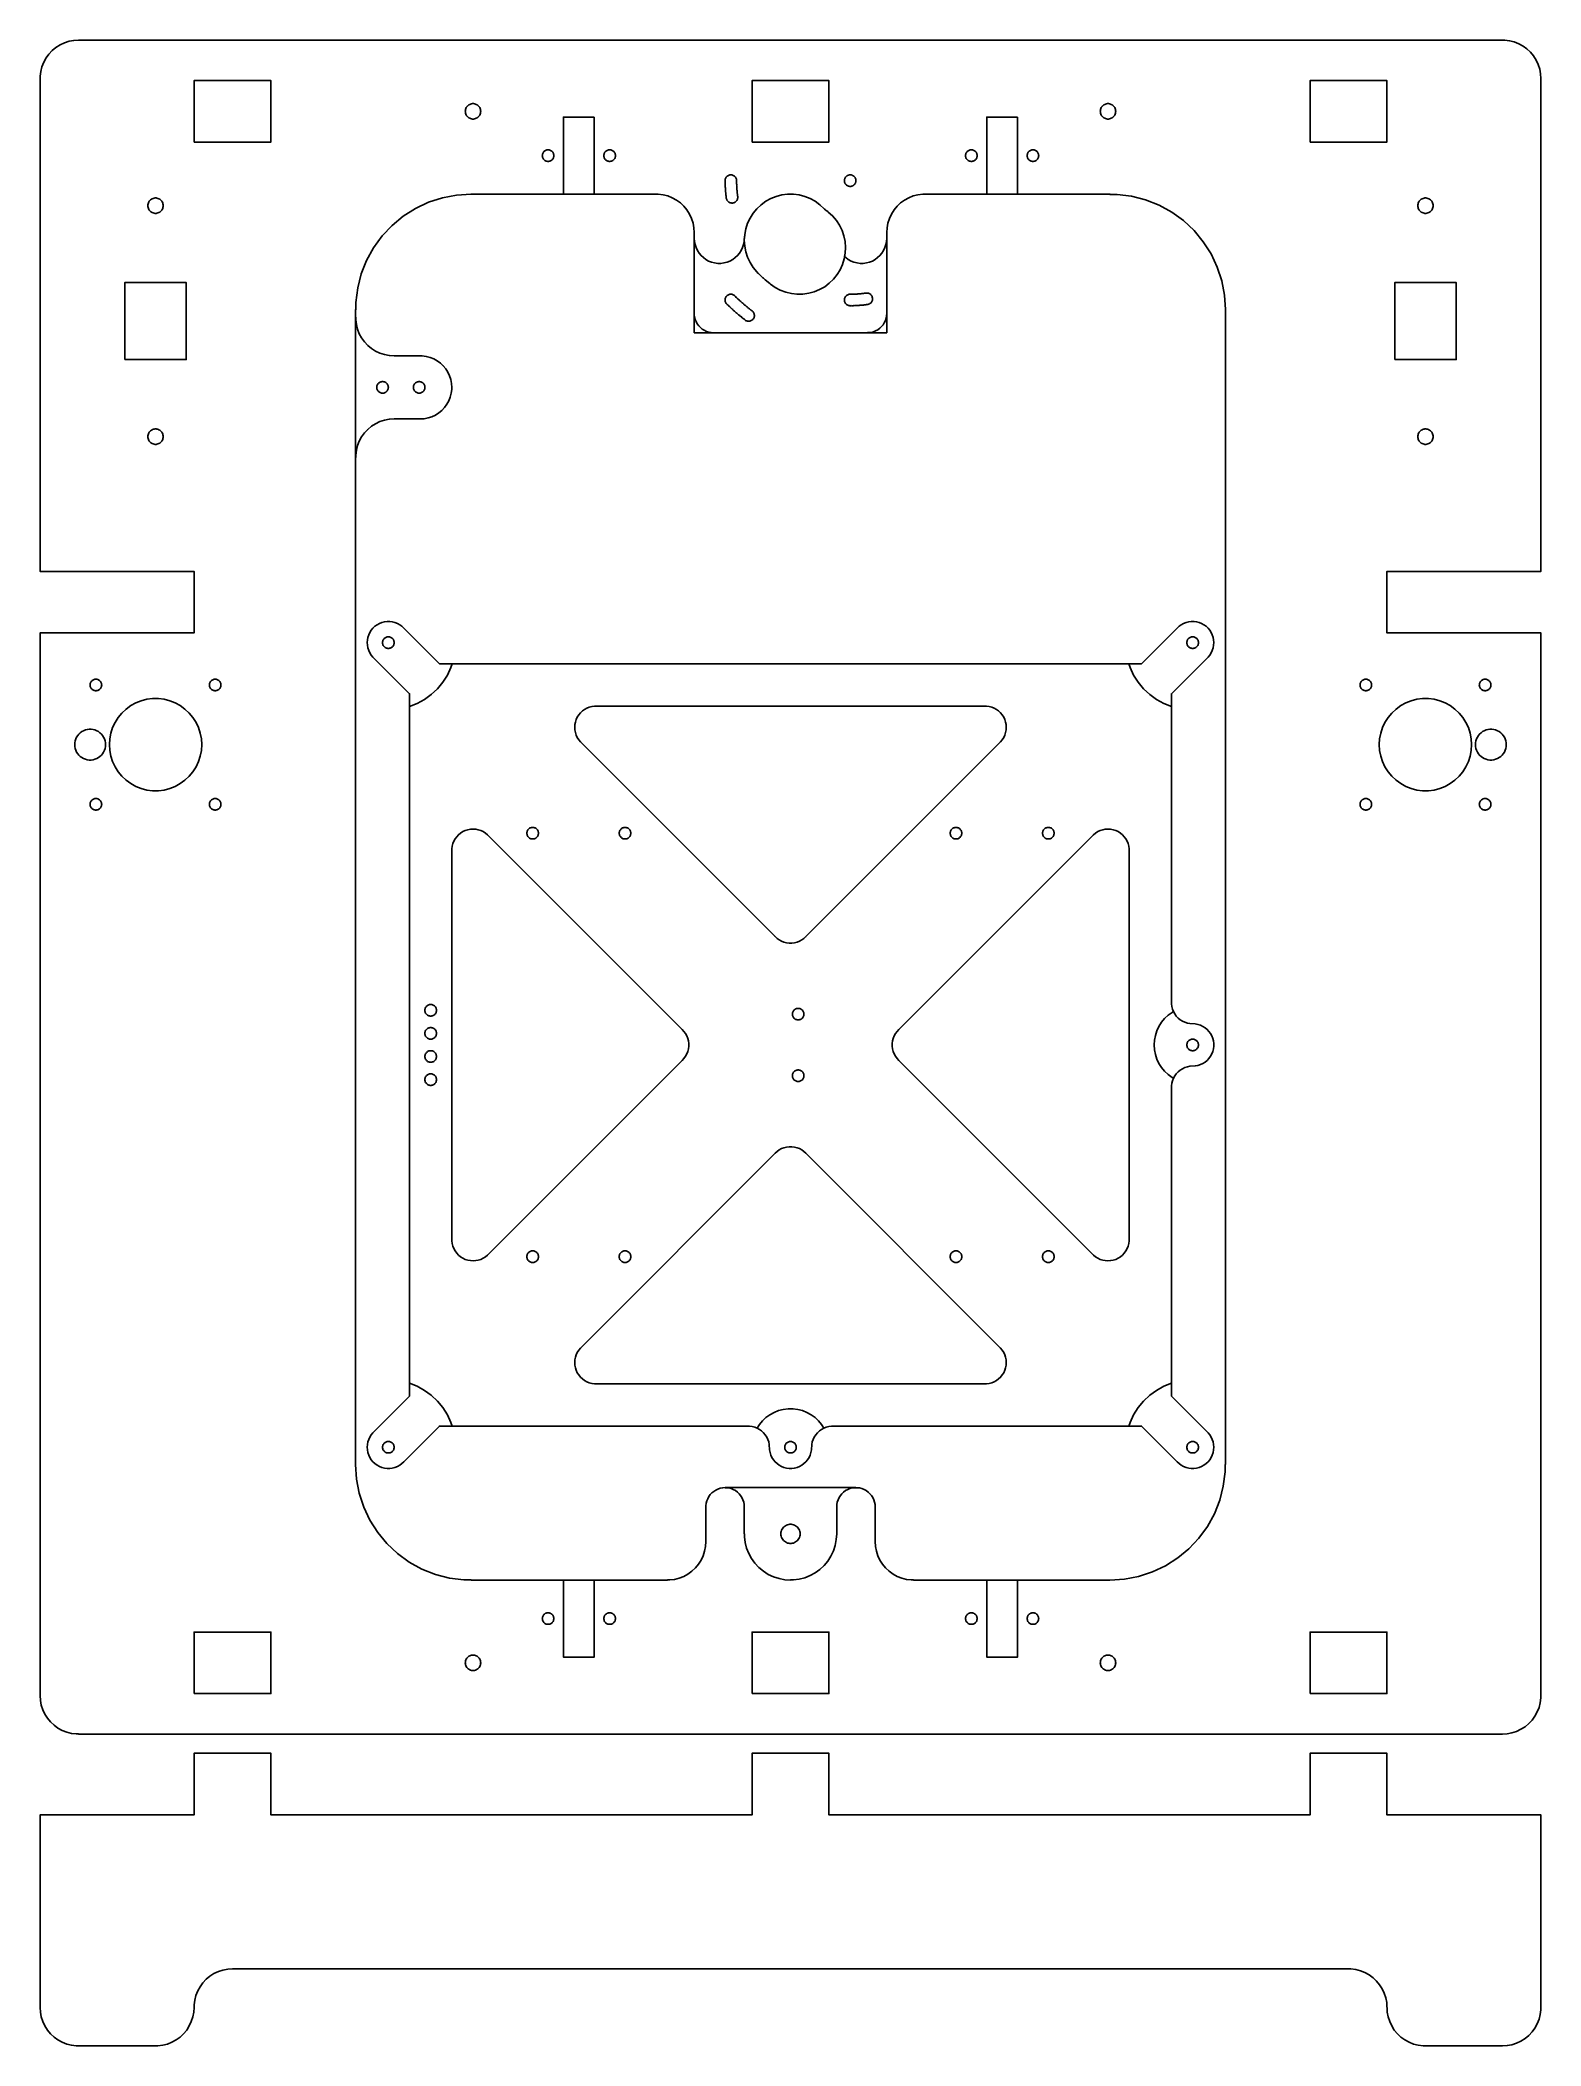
# Model space of a CAD drawing. Header units: millimetres. Extents: x 5 to 395, y 5 to 526.
import ezdxf

# ---------------------------------------------------------------- set-up
doc = ezdxf.new("R2010")
doc.units = ezdxf.units.MM
doc.layers.add('iTopie_plate_1_layer_1', color=1, linetype='Continuous')
doc.layers.add('iTopie_plate_1_layer_2', color=2, linetype='Continuous')

msp = doc.modelspace()

# ---------------------------------------------------------------- linework, layer by layer
at = {"layer": 'iTopie_plate_1_layer_1'}
for points in [[(386.253, 86.0788), (387.487, 86.3141), (387.487, 86.3141), (388.681, 86.7022), (388.681, 86.7022), (389.818, 87.2369), (389.818, 87.2369), (390.878, 87.9098), (390.878, 87.9098), (391.845, 88.7103), (391.845, 88.7103), (392.705, 89.6257), (392.705, 89.6257), (393.443, 90.6417), (393.443, 90.6417), (394.048, 91.7422), (394.048, 91.7422), (394.511, 92.9098), (394.511, 92.9098), (394.823, 94.1262), (394.823, 94.1262), (394.98, 95.3721), (394.98, 95.3721), (394.98, 96), (394.98, 96), (395, 96), (395, 96), (395, 372), (395, 372), (355, 372), (355, 372), (355, 388), (355, 388), (395, 388), (395, 388), (395, 516), (395, 516), (394.921, 517.253), (394.921, 517.253), (394.686, 518.487), (394.686, 518.487), (394.298, 519.681), (394.298, 519.681), (393.763, 520.818), (393.763, 520.818), (393.09, 521.878), (393.09, 521.878), (392.29, 522.845), (392.29, 522.845), (391.374, 523.705), (391.374, 523.705), (390.358, 524.443), (390.358, 524.443), (389.258, 525.048), (389.258, 525.048), (388.09, 525.511), (388.09, 525.511), (386.874, 525.823), (386.874, 525.823), (385.628, 525.98), (385.628, 525.98), (385, 525.98), (385, 525.98), (385, 526), (385, 526), (15, 526), (15, 526), (13.7467, 525.921), (13.7467, 525.921), (12.5131, 525.686), (12.5131, 525.686), (11.3187, 525.298), (11.3187, 525.298), (10.1824, 524.763), (10.1824, 524.763), (9.1221, 524.09), (9.1221, 524.09), (8.1545, 523.29), (8.1545, 523.29), (7.2949, 522.374), (7.2949, 522.374), (6.5567, 521.358), (6.5567, 521.358), (5.9517, 520.258), (5.9517, 520.258), (5.4894, 519.09), (5.4894, 519.09), (5.1771, 517.874), (5.1771, 517.874), (5.0197, 516.628), (5.0197, 516.628), (5.0197, 516), (5.0197, 516), (5, 516), (5, 516), (5, 388), (5, 388), (45, 388), (45, 388), (45, 372), (45, 372), (5, 372), (5, 372), (5, 96), (5, 96), (5.0788, 94.7467), (5.0788, 94.7467), (5.3142, 93.5131), (5.3142, 93.5131), (5.7022, 92.3187), (5.7022, 92.3187), (6.2369, 91.1824), (6.2369, 91.1824), (6.9098, 90.1221), (6.9098, 90.1221), (7.7103, 89.1545), (7.7103, 89.1545), (8.6258, 88.2949), (8.6258, 88.2949), (9.6417, 87.5567), (9.6417, 87.5567), (10.7422, 86.9517), (10.7422, 86.9517), (11.9098, 86.4894), (11.9098, 86.4894), (13.1262, 86.1771), (13.1262, 86.1771), (14.3721, 86.0197), (14.3721, 86.0197), (15, 86.0197), (15, 86.0197), (15, 86), (15, 86), (385, 86), (385, 86), (386.253, 86.0788)], [(45, 499.5), (45, 515.5), (45, 515.5), (65, 515.5), (65, 515.5), (65, 499.5), (65, 499.5), (45, 499.5)], [(190, 499.5), (190, 515.5), (190, 515.5), (210, 515.5), (210, 515.5), (210, 499.5), (210, 499.5), (190, 499.5)], [(335, 499.5), (335, 515.5), (335, 515.5), (355, 515.5), (355, 515.5), (355, 499.5), (355, 499.5), (335, 499.5)], [(117.374, 505.504), (117.125, 505.535), (117.125, 505.535), (116.882, 505.598), (116.882, 505.598), (116.648, 505.69), (116.648, 505.69), (116.428, 505.811), (116.428, 505.811), (116.225, 505.959), (116.225, 505.959), (116.042, 506.131), (116.042, 506.131), (115.882, 506.324), (115.882, 506.324), (115.747, 506.536), (115.747, 506.536), (115.64, 506.764), (115.64, 506.764), (115.563, 507.003), (115.563, 507.003), (115.516, 507.249), (115.516, 507.249), (115.5, 507.5), (115.5, 507.5), (115.516, 507.751), (115.516, 507.751), (115.563, 507.997), (115.563, 507.997), (115.64, 508.236), (115.64, 508.236), (115.747, 508.464), (115.747, 508.464), (115.882, 508.676), (115.882, 508.676), (116.042, 508.869), (116.042, 508.869), (116.225, 509.041), (116.225, 509.041), (116.428, 509.189), (116.428, 509.189), (116.648, 509.31), (116.648, 509.31), (116.882, 509.402), (116.882, 509.402), (117.125, 509.465), (117.125, 509.465), (117.374, 509.496), (117.374, 509.496), (117.626, 509.496), (117.626, 509.496), (117.875, 509.465), (117.875, 509.465), (118.118, 509.402), (118.118, 509.402), (118.352, 509.31), (118.352, 509.31), (118.572, 509.189), (118.572, 509.189), (118.775, 509.041), (118.775, 509.041), (118.958, 508.869), (118.958, 508.869), (119.118, 508.676), (119.118, 508.676), (119.253, 508.464), (119.253, 508.464), (119.36, 508.236), (119.36, 508.236), (119.437, 507.997), (119.437, 507.997), (119.484, 507.751), (119.484, 507.751), (119.5, 507.5), (119.5, 507.5), (119.484, 507.249), (119.484, 507.249), (119.437, 507.003), (119.437, 507.003), (119.36, 506.764), (119.36, 506.764), (119.253, 506.536), (119.253, 506.536), (119.118, 506.324), (119.118, 506.324), (118.958, 506.131), (118.958, 506.131), (118.775, 505.959), (118.775, 505.959), (118.572, 505.811), (118.572, 505.811), (118.352, 505.69), (118.352, 505.69), (118.118, 505.598), (118.118, 505.598), (117.875, 505.535), (117.875, 505.535), (117.626, 505.504), (117.626, 505.504), (117.374, 505.504)], [(282.374, 505.504), (282.125, 505.535), (282.125, 505.535), (281.882, 505.598), (281.882, 505.598), (281.648, 505.69), (281.648, 505.69), (281.428, 505.811), (281.428, 505.811), (281.225, 505.959), (281.225, 505.959), (281.042, 506.131), (281.042, 506.131), (280.882, 506.324), (280.882, 506.324), (280.747, 506.536), (280.747, 506.536), (280.64, 506.764), (280.64, 506.764), (280.563, 507.003), (280.563, 507.003), (280.516, 507.249), (280.516, 507.249), (280.5, 507.5), (280.5, 507.5), (280.516, 507.751), (280.516, 507.751), (280.563, 507.997), (280.563, 507.997), (280.64, 508.236), (280.64, 508.236), (280.747, 508.464), (280.747, 508.464), (280.882, 508.676), (280.882, 508.676), (281.042, 508.869), (281.042, 508.869), (281.225, 509.041), (281.225, 509.041), (281.428, 509.189), (281.428, 509.189), (281.648, 509.31), (281.648, 509.31), (281.882, 509.402), (281.882, 509.402), (282.125, 509.465), (282.125, 509.465), (282.374, 509.496), (282.374, 509.496), (282.626, 509.496), (282.626, 509.496), (282.875, 509.465), (282.875, 509.465), (283.118, 509.402), (283.118, 509.402), (283.352, 509.31), (283.352, 509.31), (283.572, 509.189), (283.572, 509.189), (283.775, 509.041), (283.775, 509.041), (283.958, 508.869), (283.958, 508.869), (284.118, 508.676), (284.118, 508.676), (284.253, 508.464), (284.253, 508.464), (284.36, 508.236), (284.36, 508.236), (284.437, 507.997), (284.437, 507.997), (284.484, 507.751), (284.484, 507.751), (284.5, 507.5), (284.5, 507.5), (284.484, 507.249), (284.484, 507.249), (284.437, 507.003), (284.437, 507.003), (284.36, 506.764), (284.36, 506.764), (284.253, 506.536), (284.253, 506.536), (284.118, 506.324), (284.118, 506.324), (283.958, 506.131), (283.958, 506.131), (283.775, 505.959), (283.775, 505.959), (283.572, 505.811), (283.572, 505.811), (283.352, 505.69), (283.352, 505.69), (283.118, 505.598), (283.118, 505.598), (282.875, 505.535), (282.875, 505.535), (282.626, 505.504), (282.626, 505.504), (282.374, 505.504)], [(136.906, 494.503), (136.719, 494.527), (136.719, 494.527), (136.536, 494.573), (136.536, 494.573), (136.361, 494.643), (136.361, 494.643), (136.196, 494.734), (136.196, 494.734), (136.044, 494.844), (136.044, 494.844), (135.907, 494.973), (135.907, 494.973), (135.786, 495.118), (135.786, 495.118), (135.686, 495.277), (135.686, 495.277), (135.605, 495.448), (135.605, 495.448), (135.547, 495.627), (135.547, 495.627), (135.512, 495.812), (135.512, 495.812), (135.5, 496), (135.5, 496), (135.512, 496.188), (135.512, 496.188), (135.547, 496.373), (135.547, 496.373), (135.605, 496.552), (135.605, 496.552), (135.686, 496.723), (135.686, 496.723), (135.786, 496.882), (135.786, 496.882), (135.907, 497.027), (135.907, 497.027), (136.044, 497.156), (136.044, 497.156), (136.196, 497.266), (136.196, 497.266), (136.361, 497.357), (136.361, 497.357), (136.536, 497.427), (136.536, 497.427), (136.719, 497.473), (136.719, 497.473), (136.906, 497.497), (136.906, 497.497), (137.094, 497.497), (137.094, 497.497), (137.281, 497.473), (137.281, 497.473), (137.464, 497.427), (137.464, 497.427), (137.639, 497.357), (137.639, 497.357), (137.804, 497.266), (137.804, 497.266), (137.956, 497.156), (137.956, 497.156), (138.093, 497.027), (138.093, 497.027), (138.214, 496.882), (138.214, 496.882), (138.314, 496.723), (138.314, 496.723), (138.395, 496.552), (138.395, 496.552), (138.453, 496.373), (138.453, 496.373), (138.488, 496.188), (138.488, 496.188), (138.5, 496), (138.5, 496), (138.488, 495.812), (138.488, 495.812), (138.453, 495.627), (138.453, 495.627), (138.395, 495.448), (138.395, 495.448), (138.314, 495.277), (138.314, 495.277), (138.214, 495.118), (138.214, 495.118), (138.093, 494.973), (138.093, 494.973), (137.956, 494.844), (137.956, 494.844), (137.804, 494.734), (137.804, 494.734), (137.639, 494.643), (137.639, 494.643), (137.464, 494.573), (137.464, 494.573), (137.281, 494.527), (137.281, 494.527), (137.094, 494.503), (137.094, 494.503), (136.906, 494.503)], [(152.906, 494.503), (152.719, 494.527), (152.719, 494.527), (152.536, 494.573), (152.536, 494.573), (152.361, 494.643), (152.361, 494.643), (152.196, 494.734), (152.196, 494.734), (152.044, 494.844), (152.044, 494.844), (151.907, 494.973), (151.907, 494.973), (151.786, 495.118), (151.786, 495.118), (151.686, 495.277), (151.686, 495.277), (151.605, 495.448), (151.605, 495.448), (151.547, 495.627), (151.547, 495.627), (151.512, 495.812), (151.512, 495.812), (151.5, 496), (151.5, 496), (151.512, 496.188), (151.512, 496.188), (151.547, 496.373), (151.547, 496.373), (151.605, 496.552), (151.605, 496.552), (151.686, 496.723), (151.686, 496.723), (151.786, 496.882), (151.786, 496.882), (151.907, 497.027), (151.907, 497.027), (152.044, 497.156), (152.044, 497.156), (152.196, 497.266), (152.196, 497.266), (152.361, 497.357), (152.361, 497.357), (152.536, 497.427), (152.536, 497.427), (152.719, 497.473), (152.719, 497.473), (152.906, 497.497), (152.906, 497.497), (153.094, 497.497), (153.094, 497.497), (153.281, 497.473), (153.281, 497.473), (153.464, 497.427), (153.464, 497.427), (153.639, 497.357), (153.639, 497.357), (153.804, 497.266), (153.804, 497.266), (153.956, 497.156), (153.956, 497.156), (154.093, 497.027), (154.093, 497.027), (154.214, 496.882), (154.214, 496.882), (154.314, 496.723), (154.314, 496.723), (154.395, 496.552), (154.395, 496.552), (154.453, 496.373), (154.453, 496.373), (154.488, 496.188), (154.488, 496.188), (154.5, 496), (154.5, 496), (154.488, 495.812), (154.488, 495.812), (154.453, 495.627), (154.453, 495.627), (154.395, 495.448), (154.395, 495.448), (154.314, 495.277), (154.314, 495.277), (154.214, 495.118), (154.214, 495.118), (154.093, 494.973), (154.093, 494.973), (153.956, 494.844), (153.956, 494.844), (153.804, 494.734), (153.804, 494.734), (153.639, 494.643), (153.639, 494.643), (153.464, 494.573), (153.464, 494.573), (153.281, 494.527), (153.281, 494.527), (153.094, 494.503), (153.094, 494.503), (152.906, 494.503)], [(246.906, 494.503), (246.719, 494.527), (246.719, 494.527), (246.536, 494.573), (246.536, 494.573), (246.361, 494.643), (246.361, 494.643), (246.196, 494.734), (246.196, 494.734), (246.044, 494.844), (246.044, 494.844), (245.907, 494.973), (245.907, 494.973), (245.786, 495.118), (245.786, 495.118), (245.686, 495.277), (245.686, 495.277), (245.605, 495.448), (245.605, 495.448), (245.547, 495.627), (245.547, 495.627), (245.512, 495.812), (245.512, 495.812), (245.5, 496), (245.5, 496), (245.512, 496.188), (245.512, 496.188), (245.547, 496.373), (245.547, 496.373), (245.605, 496.552), (245.605, 496.552), (245.686, 496.723), (245.686, 496.723), (245.786, 496.882), (245.786, 496.882), (245.907, 497.027), (245.907, 497.027), (246.044, 497.156), (246.044, 497.156), (246.196, 497.266), (246.196, 497.266), (246.361, 497.357), (246.361, 497.357), (246.536, 497.427), (246.536, 497.427), (246.719, 497.473), (246.719, 497.473), (246.906, 497.497), (246.906, 497.497), (247.094, 497.497), (247.094, 497.497), (247.281, 497.473), (247.281, 497.473), (247.464, 497.427), (247.464, 497.427), (247.639, 497.357), (247.639, 497.357), (247.804, 497.266), (247.804, 497.266), (247.956, 497.156), (247.956, 497.156), (248.093, 497.027), (248.093, 497.027), (248.214, 496.882), (248.214, 496.882), (248.314, 496.723), (248.314, 496.723), (248.395, 496.552), (248.395, 496.552), (248.453, 496.373), (248.453, 496.373), (248.488, 496.188), (248.488, 496.188), (248.5, 496), (248.5, 496), (248.488, 495.812), (248.488, 495.812), (248.453, 495.627), (248.453, 495.627), (248.395, 495.448), (248.395, 495.448), (248.314, 495.277), (248.314, 495.277), (248.214, 495.118), (248.214, 495.118), (248.093, 494.973), (248.093, 494.973), (247.956, 494.844), (247.956, 494.844), (247.804, 494.734), (247.804, 494.734), (247.639, 494.643), (247.639, 494.643), (247.464, 494.573), (247.464, 494.573), (247.281, 494.527), (247.281, 494.527), (247.094, 494.503), (247.094, 494.503), (246.906, 494.503)], [(262.906, 494.503), (262.719, 494.527), (262.719, 494.527), (262.536, 494.573), (262.536, 494.573), (262.361, 494.643), (262.361, 494.643), (262.196, 494.734), (262.196, 494.734), (262.044, 494.844), (262.044, 494.844), (261.907, 494.973), (261.907, 494.973), (261.786, 495.118), (261.786, 495.118), (261.686, 495.277), (261.686, 495.277), (261.605, 495.448), (261.605, 495.448), (261.547, 495.627), (261.547, 495.627), (261.512, 495.812), (261.512, 495.812), (261.5, 496), (261.5, 496), (261.512, 496.188), (261.512, 496.188), (261.547, 496.373), (261.547, 496.373), (261.605, 496.552), (261.605, 496.552), (261.686, 496.723), (261.686, 496.723), (261.786, 496.882), (261.786, 496.882), (261.907, 497.027), (261.907, 497.027), (262.044, 497.156), (262.044, 497.156), (262.196, 497.266), (262.196, 497.266), (262.361, 497.357), (262.361, 497.357), (262.536, 497.427), (262.536, 497.427), (262.719, 497.473), (262.719, 497.473), (262.906, 497.497), (262.906, 497.497), (263.094, 497.497), (263.094, 497.497), (263.281, 497.473), (263.281, 497.473), (263.464, 497.427), (263.464, 497.427), (263.639, 497.357), (263.639, 497.357), (263.804, 497.266), (263.804, 497.266), (263.956, 497.156), (263.956, 497.156), (264.093, 497.027), (264.093, 497.027), (264.214, 496.882), (264.214, 496.882), (264.314, 496.723), (264.314, 496.723), (264.395, 496.552), (264.395, 496.552), (264.453, 496.373), (264.453, 496.373), (264.488, 496.188), (264.488, 496.188), (264.5, 496), (264.5, 496), (264.488, 495.812), (264.488, 495.812), (264.453, 495.627), (264.453, 495.627), (264.395, 495.448), (264.395, 495.448), (264.314, 495.277), (264.314, 495.277), (264.214, 495.118), (264.214, 495.118), (264.093, 494.973), (264.093, 494.973), (263.956, 494.844), (263.956, 494.844), (263.804, 494.734), (263.804, 494.734), (263.639, 494.643), (263.639, 494.643), (263.464, 494.573), (263.464, 494.573), (263.281, 494.527), (263.281, 494.527), (263.094, 494.503), (263.094, 494.503), (262.906, 494.503)], [(184.541, 483.708), (184.358, 483.753), (184.358, 483.753), (184.182, 483.82), (184.182, 483.82), (184.016, 483.908), (184.016, 483.908), (183.862, 484.017), (183.862, 484.017), (183.723, 484.144), (183.723, 484.144), (183.601, 484.287), (183.601, 484.287), (183.497, 484.445), (183.497, 484.445), (183.415, 484.614), (183.415, 484.614), (183.354, 484.792), (183.354, 484.792), (183.316, 484.977), (183.316, 484.977), (183.302, 485.165), (183.302, 485.165), (183.307, 485.262), (183.307, 485.262), (183.277, 485.354), (183.277, 485.354), (183.242, 485.539), (183.242, 485.539), (183.231, 485.727), (183.231, 485.727), (183.238, 485.824), (183.238, 485.824), (183.209, 485.917), (183.209, 485.917), (183.178, 486.103), (183.178, 486.103), (183.17, 486.291), (183.17, 486.291), (183.178, 486.388), (183.178, 486.388), (183.152, 486.481), (183.152, 486.481), (183.124, 486.667), (183.124, 486.667), (183.119, 486.856), (183.119, 486.856), (183.129, 486.952), (183.129, 486.952), (183.104, 487.046), (183.104, 487.046), (183.079, 487.233), (183.079, 487.233), (183.078, 487.421), (183.078, 487.421), (183.089, 487.518), (183.089, 487.518), (183.066, 487.612), (183.066, 487.612), (183.045, 487.799), (183.045, 487.799), (183.047, 487.987), (183.047, 487.987), (183.06, 488.084), (183.06, 488.084), (183.038, 488.178), (183.038, 488.178), (183.02, 488.366), (183.02, 488.366), (183.025, 488.554), (183.025, 488.554), (183.04, 488.65), (183.04, 488.65), (183.02, 488.745), (183.02, 488.745), (183.005, 488.933), (183.005, 488.933), (183.014, 489.121), (183.014, 489.121), (183.03, 489.217), (183.03, 489.217), (183.012, 489.312), (183.012, 489.312), (183, 489.5), (183, 489.5), (183.012, 489.688), (183.012, 489.688), (183.047, 489.873), (183.047, 489.873), (183.105, 490.052), (183.105, 490.052), (183.186, 490.223), (183.186, 490.223), (183.286, 490.382), (183.286, 490.382), (183.407, 490.527), (183.407, 490.527), (183.544, 490.656), (183.544, 490.656), (183.696, 490.766), (183.696, 490.766), (183.861, 490.857), (183.861, 490.857), (184.036, 490.927), (184.036, 490.927), (184.219, 490.973), (184.219, 490.973), (184.406, 490.997), (184.406, 490.997), (184.594, 490.997), (184.594, 490.997), (184.781, 490.973), (184.781, 490.973), (184.964, 490.927), (184.964, 490.927), (185.139, 490.857), (185.139, 490.857), (185.304, 490.766), (185.304, 490.766), (185.456, 490.656), (185.456, 490.656), (185.593, 490.527), (185.593, 490.527), (185.714, 490.382), (185.714, 490.382), (185.814, 490.223), (185.814, 490.223), (185.895, 490.052), (185.895, 490.052), (185.953, 489.873), (185.953, 489.873), (185.988, 489.688), (185.988, 489.688), (186, 489.5), (186, 489.5), (185.988, 489.312), (185.988, 489.312), (185.975, 489.242), (185.975, 489.242), (185.989, 489.173), (185.989, 489.173), (186.005, 488.985), (186.005, 488.985), (185.996, 488.797), (185.996, 488.797), (185.984, 488.727), (185.984, 488.727), (186, 488.658), (186, 488.658), (186.018, 488.47), (186.018, 488.47), (186.013, 488.282), (186.013, 488.282), (186.002, 488.212), (186.002, 488.212), (186.019, 488.143), (186.019, 488.143), (186.04, 487.956), (186.04, 487.956), (186.038, 487.768), (186.038, 487.768), (186.029, 487.697), (186.029, 487.697), (186.047, 487.629), (186.047, 487.629), (186.072, 487.442), (186.072, 487.442), (186.073, 487.254), (186.073, 487.254), (186.065, 487.183), (186.065, 487.183), (186.084, 487.115), (186.084, 487.115), (186.112, 486.929), (186.112, 486.929), (186.117, 486.741), (186.117, 486.741), (186.11, 486.67), (186.11, 486.67), (186.13, 486.602), (186.13, 486.602), (186.162, 486.416), (186.162, 486.416), (186.169, 486.228), (186.169, 486.228), (186.164, 486.158), (186.164, 486.158), (186.185, 486.09), (186.185, 486.09), (186.22, 485.905), (186.22, 485.905), (186.231, 485.717), (186.231, 485.717), (186.226, 485.646), (186.226, 485.646), (186.249, 485.579), (186.249, 485.579), (186.287, 485.394), (186.287, 485.394), (186.302, 485.207), (186.302, 485.207), (186.292, 485.018), (186.292, 485.018), (186.26, 484.833), (186.26, 484.833), (186.204, 484.653), (186.204, 484.653), (186.126, 484.481), (186.126, 484.481), (186.027, 484.321), (186.027, 484.321), (185.909, 484.174), (185.909, 484.174), (185.774, 484.043), (185.774, 484.043), (185.623, 483.93), (185.623, 483.93), (185.459, 483.837), (185.459, 483.837), (185.285, 483.766), (185.285, 483.766), (185.103, 483.716), (185.103, 483.716), (184.917, 483.69), (184.917, 483.69), (184.728, 483.687), (184.728, 483.687), (184.541, 483.708)], [(215.406, 488.003), (215.322, 488.011), (215.322, 488.011), (215.219, 488.027), (215.219, 488.027), (215.188, 488.033), (215.188, 488.033), (215.061, 488.066), (215.061, 488.066), (214.933, 488.111), (214.933, 488.111), (214.861, 488.143), (214.861, 488.143), (214.81, 488.168), (214.81, 488.168), (214.696, 488.234), (214.696, 488.234), (214.585, 488.312), (214.585, 488.312), (214.544, 488.344), (214.544, 488.344), (214.481, 488.399), (214.481, 488.399), (214.407, 488.473), (214.407, 488.473), (214.385, 488.496), (214.385, 488.496), (214.302, 488.597), (214.302, 488.597), (214.225, 488.71), (214.225, 488.71), (214.2, 488.754), (214.2, 488.754), (214.186, 488.777), (214.186, 488.777), (214.159, 488.828), (214.159, 488.828), (214.105, 488.948), (214.105, 488.948), (214.061, 489.076), (214.061, 489.076), (214.047, 489.127), (214.047, 489.127), (214.029, 489.209), (214.029, 489.209), (214.012, 489.312), (214.012, 489.312), (214.008, 489.343), (214.008, 489.343), (214, 489.474), (214, 489.474), (214.004, 489.61), (214.004, 489.61), (214.01, 489.661), (214.01, 489.661), (214.012, 489.688), (214.012, 489.688), (214.02, 489.745), (214.02, 489.745), (214.047, 489.873), (214.047, 489.873), (214.087, 490.003), (214.087, 490.003), (214.105, 490.052), (214.105, 490.052), (214.138, 490.129), (214.138, 490.129), (214.186, 490.223), (214.186, 490.223), (214.201, 490.25), (214.201, 490.25), (214.271, 490.36), (214.271, 490.36), (214.354, 490.468), (214.354, 490.468), (214.407, 490.527), (214.407, 490.527), (214.447, 490.568), (214.447, 490.568), (214.544, 490.656), (214.544, 490.656), (214.653, 490.738), (214.653, 490.738), (214.696, 490.766), (214.696, 490.766), (214.768, 490.809), (214.768, 490.809), (214.861, 490.857), (214.861, 490.857), (214.89, 490.87), (214.89, 490.87), (215.012, 490.918), (215.012, 490.918), (215.142, 490.957), (215.142, 490.957), (215.219, 490.973), (215.219, 490.973), (215.276, 490.983), (215.276, 490.983), (215.406, 490.997), (215.406, 490.997), (215.542, 490.999), (215.542, 490.999), (215.594, 490.997), (215.594, 490.997), (215.678, 490.989), (215.678, 490.989), (215.781, 490.973), (215.781, 490.973), (215.812, 490.967), (215.812, 490.967), (215.939, 490.934), (215.939, 490.934), (216.067, 490.889), (216.067, 490.889), (216.139, 490.857), (216.139, 490.857), (216.19, 490.832), (216.19, 490.832), (216.304, 490.766), (216.304, 490.766), (216.415, 490.688), (216.415, 490.688), (216.456, 490.656), (216.456, 490.656), (216.519, 490.601), (216.519, 490.601), (216.593, 490.527), (216.593, 490.527), (216.615, 490.504), (216.615, 490.504), (216.698, 490.403), (216.698, 490.403), (216.775, 490.29), (216.775, 490.29), (216.814, 490.223), (216.814, 490.223), (216.841, 490.172), (216.841, 490.172), (216.895, 490.052), (216.895, 490.052), (216.939, 489.924), (216.939, 489.924), (216.953, 489.873), (216.953, 489.873), (216.971, 489.791), (216.971, 489.791), (216.988, 489.688), (216.988, 489.688), (216.992, 489.657), (216.992, 489.657), (217, 489.526), (217, 489.526), (216.996, 489.39), (216.996, 489.39), (216.988, 489.312), (216.988, 489.312), (216.98, 489.255), (216.98, 489.255), (216.953, 489.127), (216.953, 489.127), (216.913, 488.997), (216.913, 488.997), (216.895, 488.948), (216.895, 488.948), (216.862, 488.871), (216.862, 488.871), (216.814, 488.777), (216.814, 488.777), (216.799, 488.75), (216.799, 488.75), (216.729, 488.64), (216.729, 488.64), (216.646, 488.532), (216.646, 488.532), (216.593, 488.473), (216.593, 488.473), (216.553, 488.432), (216.553, 488.432), (216.456, 488.344), (216.456, 488.344), (216.347, 488.262), (216.347, 488.262), (216.304, 488.234), (216.304, 488.234), (216.232, 488.191), (216.232, 488.191), (216.139, 488.143), (216.139, 488.143), (216.11, 488.13), (216.11, 488.13), (215.988, 488.082), (215.988, 488.082), (215.858, 488.043), (215.858, 488.043), (215.808, 488.033), (215.808, 488.033), (215.781, 488.027), (215.781, 488.027), (215.724, 488.017), (215.724, 488.017), (215.594, 488.003), (215.594, 488.003), (215.458, 488.001), (215.458, 488.001), (215.406, 488.003)], [(34.8744, 481.004), (34.6252, 481.035), (34.6252, 481.035), (34.382, 481.098), (34.382, 481.098), (34.1484, 481.19), (34.1484, 481.19), (33.9283, 481.311), (33.9283, 481.311), (33.7251, 481.459), (33.7251, 481.459), (33.5421, 481.631), (33.5421, 481.631), (33.382, 481.824), (33.382, 481.824), (33.2474, 482.036), (33.2474, 482.036), (33.1404, 482.264), (33.1404, 482.264), (33.0628, 482.503), (33.0628, 482.503), (33.0158, 482.749), (33.0158, 482.749), (33, 483), (33, 483), (33.0158, 483.251), (33.0158, 483.251), (33.0628, 483.497), (33.0628, 483.497), (33.1404, 483.736), (33.1404, 483.736), (33.2474, 483.964), (33.2474, 483.964), (33.382, 484.176), (33.382, 484.176), (33.5421, 484.369), (33.5421, 484.369), (33.7251, 484.541), (33.7251, 484.541), (33.9283, 484.689), (33.9283, 484.689), (34.1484, 484.81), (34.1484, 484.81), (34.382, 484.902), (34.382, 484.902), (34.6252, 484.965), (34.6252, 484.965), (34.8744, 484.996), (34.8744, 484.996), (35.1256, 484.996), (35.1256, 484.996), (35.3748, 484.965), (35.3748, 484.965), (35.618, 484.902), (35.618, 484.902), (35.8515, 484.81), (35.8515, 484.81), (36.0716, 484.689), (36.0716, 484.689), (36.2748, 484.541), (36.2748, 484.541), (36.4579, 484.369), (36.4579, 484.369), (36.618, 484.176), (36.618, 484.176), (36.7526, 483.964), (36.7526, 483.964), (36.8595, 483.736), (36.8595, 483.736), (36.9372, 483.497), (36.9372, 483.497), (36.9842, 483.251), (36.9842, 483.251), (37, 483), (37, 483), (36.9842, 482.749), (36.9842, 482.749), (36.9372, 482.503), (36.9372, 482.503), (36.8595, 482.264), (36.8595, 482.264), (36.7526, 482.036), (36.7526, 482.036), (36.618, 481.824), (36.618, 481.824), (36.4579, 481.631), (36.4579, 481.631), (36.2748, 481.459), (36.2748, 481.459), (36.0716, 481.311), (36.0716, 481.311), (35.8515, 481.19), (35.8515, 481.19), (35.618, 481.098), (35.618, 481.098), (35.3748, 481.035), (35.3748, 481.035), (35.1256, 481.004), (35.1256, 481.004), (34.8744, 481.004)], [(117, 126), (117, 126.059), (117, 126.059), (115.116, 126.059), (115.116, 126.059), (111.379, 126.531), (111.379, 126.531), (107.729, 127.468), (107.729, 127.468), (104.227, 128.855), (104.227, 128.855), (100.925, 130.67), (100.925, 130.67), (97.8773, 132.885), (97.8773, 132.885), (95.1309, 135.464), (95.1309, 135.464), (92.7295, 138.366), (92.7295, 138.366), (90.7108, 141.547), (90.7108, 141.547), (89.1067, 144.956), (89.1067, 144.956), (87.9425, 148.539), (87.9425, 148.539), (87.2366, 152.24), (87.2366, 152.24), (87, 156), (87, 156), (87, 417.6), (87, 417.6), (87.0197, 417.6), (87.0197, 417.6), (87.0197, 418.228), (87.0197, 418.228), (87.1771, 419.474), (87.1771, 419.474), (87.4894, 420.69), (87.4894, 420.69), (87.9517, 421.858), (87.9517, 421.858), (88.5567, 422.958), (88.5567, 422.958), (89.2949, 423.974), (89.2949, 423.974), (90.1545, 424.89), (90.1545, 424.89), (91.1221, 425.69), (91.1221, 425.69), (92.1824, 426.363), (92.1824, 426.363), (93.3187, 426.898), (93.3187, 426.898), (94.5131, 427.286), (94.5131, 427.286), (95.7467, 427.521), (95.7467, 427.521), (97, 427.6), (97, 427.6), (103.8, 427.6), (103.8, 427.6), (104.828, 427.665), (104.828, 427.665), (105.839, 427.858), (105.839, 427.858), (106.819, 428.176), (106.819, 428.176), (107.75, 428.614), (107.75, 428.614), (108.62, 429.166), (108.62, 429.166), (109.413, 429.822), (109.413, 429.822), (110.118, 430.573), (110.118, 430.573), (110.723, 431.406), (110.723, 431.406), (111.22, 432.309), (111.22, 432.309), (111.599, 433.266), (111.599, 433.266), (111.855, 434.263), (111.855, 434.263), (111.984, 435.285), (111.984, 435.285), (111.984, 435.8), (111.984, 435.8), (112, 435.8), (112, 435.8), (111.935, 436.828), (111.935, 436.828), (111.742, 437.839), (111.742, 437.839), (111.424, 438.819), (111.424, 438.819), (110.986, 439.75), (110.986, 439.75), (110.434, 440.62), (110.434, 440.62), (109.778, 441.413), (109.778, 441.413), (109.027, 442.118), (109.027, 442.118), (108.194, 442.723), (108.194, 442.723), (107.291, 443.22), (107.291, 443.22), (106.334, 443.599), (106.334, 443.599), (105.337, 443.855), (105.337, 443.855), (104.315, 443.984), (104.315, 443.984), (103.8, 443.984), (103.8, 443.984), (103.8, 444), (103.8, 444), (97, 444), (97, 444), (95.7467, 444.079), (95.7467, 444.079), (94.5131, 444.314), (94.5131, 444.314), (93.3187, 444.702), (93.3187, 444.702), (92.1824, 445.237), (92.1824, 445.237), (91.1221, 445.91), (91.1221, 445.91), (90.1545, 446.71), (90.1545, 446.71), (89.2949, 447.626), (89.2949, 447.626), (88.5567, 448.642), (88.5567, 448.642), (87.9517, 449.742), (87.9517, 449.742), (87.4894, 450.91), (87.4894, 450.91), (87.1771, 452.126), (87.1771, 452.126), (87.0197, 453.372), (87.0197, 453.372), (87.0197, 454), (87.0197, 454), (87, 454), (87, 454), (87, 456), (87, 456), (87.0592, 456), (87.0592, 456), (87.0592, 457.884), (87.0592, 457.884), (87.5314, 461.621), (87.5314, 461.621), (88.4683, 465.271), (88.4683, 465.271), (89.8552, 468.773), (89.8552, 468.773), (91.6702, 472.075), (91.6702, 472.075), (93.8846, 475.123), (93.8846, 475.123), (96.4636, 477.869), (96.4636, 477.869), (99.3664, 480.271), (99.3664, 480.271), (102.547, 482.289), (102.547, 482.289), (105.956, 483.893), (105.956, 483.893), (109.539, 485.057), (109.539, 485.057), (113.24, 485.763), (113.24, 485.763), (117, 486), (117, 486), (165, 486), (165, 486), (165, 485.98), (165, 485.98), (165.628, 485.98), (165.628, 485.98), (166.874, 485.823), (166.874, 485.823), (168.09, 485.511), (168.09, 485.511), (169.258, 485.048), (169.258, 485.048), (170.358, 484.443), (170.358, 484.443), (171.374, 483.705), (171.374, 483.705), (172.29, 482.845), (172.29, 482.845), (173.09, 481.878), (173.09, 481.878), (173.763, 480.818), (173.763, 480.818), (174.298, 479.681), (174.298, 479.681), (174.686, 478.487), (174.686, 478.487), (174.921, 477.253), (174.921, 477.253), (175, 476), (175, 476), (175, 455), (175, 455), (175.01, 455), (175.01, 455), (175.01, 454.686), (175.01, 454.686), (175.089, 454.063), (175.089, 454.063), (175.245, 453.455), (175.245, 453.455), (175.476, 452.871), (175.476, 452.871), (175.778, 452.321), (175.778, 452.321), (176.147, 451.813), (176.147, 451.813), (176.577, 451.355), (176.577, 451.355), (177.061, 450.955), (177.061, 450.955), (177.591, 450.618), (177.591, 450.618), (178.159, 450.351), (178.159, 450.351), (178.757, 450.157), (178.757, 450.157), (179.373, 450.039), (179.373, 450.039), (180, 450), (180, 450), (220, 450), (220, 450), (220, 450.01), (220, 450.01), (220.314, 450.01), (220.314, 450.01), (220.937, 450.089), (220.937, 450.089), (221.545, 450.245), (221.545, 450.245), (222.129, 450.476), (222.129, 450.476), (222.679, 450.778), (222.679, 450.778), (223.187, 451.147), (223.187, 451.147), (223.645, 451.577), (223.645, 451.577), (224.045, 452.061), (224.045, 452.061), (224.382, 452.591), (224.382, 452.591), (224.649, 453.159), (224.649, 453.159), (224.843, 453.757), (224.843, 453.757), (224.961, 454.373), (224.961, 454.373), (225, 455), (225, 455), (225, 476), (225, 476), (225.079, 477.253), (225.079, 477.253), (225.314, 478.487), (225.314, 478.487), (225.702, 479.681), (225.702, 479.681), (226.237, 480.818), (226.237, 480.818), (226.91, 481.878), (226.91, 481.878), (227.71, 482.845), (227.71, 482.845), (228.626, 483.705), (228.626, 483.705), (229.642, 484.443), (229.642, 484.443), (230.742, 485.048), (230.742, 485.048), (231.91, 485.511), (231.91, 485.511), (233.126, 485.823), (233.126, 485.823), (234.372, 485.98), (234.372, 485.98), (235, 485.98), (235, 485.98), (235, 486), (235, 486), (283, 486), (283, 486), (283, 485.941), (283, 485.941), (284.884, 485.941), (284.884, 485.941), (288.621, 485.469), (288.621, 485.469), (292.271, 484.532), (292.271, 484.532), (295.773, 483.145), (295.773, 483.145), (299.075, 481.33), (299.075, 481.33), (302.123, 479.115), (302.123, 479.115), (304.869, 476.536), (304.869, 476.536), (307.271, 473.634), (307.271, 473.634), (309.289, 470.453), (309.289, 470.453), (310.893, 467.044), (310.893, 467.044), (312.057, 463.461), (312.057, 463.461), (312.763, 459.76), (312.763, 459.76), (313, 456), (313, 456), (313, 156), (313, 156), (312.941, 156), (312.941, 156), (312.941, 154.116), (312.941, 154.116), (312.469, 150.379), (312.469, 150.379), (311.532, 146.729), (311.532, 146.729), (310.145, 143.227), (310.145, 143.227), (308.33, 139.925), (308.33, 139.925), (306.115, 136.877), (306.115, 136.877), (303.536, 134.131), (303.536, 134.131), (300.634, 131.729), (300.634, 131.729), (297.453, 129.711), (297.453, 129.711), (294.044, 128.107), (294.044, 128.107), (290.461, 126.942), (290.461, 126.942), (286.76, 126.237), (286.76, 126.237), (283, 126), (283, 126), (232, 126), (232, 126), (232, 126.02), (232, 126.02), (231.372, 126.02), (231.372, 126.02), (230.126, 126.177), (230.126, 126.177), (228.91, 126.489), (228.91, 126.489), (227.742, 126.952), (227.742, 126.952), (226.642, 127.557), (226.642, 127.557), (225.626, 128.295), (225.626, 128.295), (224.71, 129.155), (224.71, 129.155), (223.91, 130.122), (223.91, 130.122), (223.237, 131.182), (223.237, 131.182), (222.702, 132.319), (222.702, 132.319), (222.314, 133.513), (222.314, 133.513), (222.079, 134.747), (222.079, 134.747), (222, 136), (222, 136), (222, 145), (222, 145), (221.961, 145.627), (221.961, 145.627), (221.843, 146.243), (221.843, 146.243), (221.649, 146.841), (221.649, 146.841), (221.382, 147.409), (221.382, 147.409), (221.045, 147.939), (221.045, 147.939), (220.645, 148.423), (220.645, 148.423), (220.187, 148.853), (220.187, 148.853), (219.679, 149.222), (219.679, 149.222), (219.129, 149.524), (219.129, 149.524), (218.545, 149.755), (218.545, 149.755), (217.937, 149.911), (217.937, 149.911), (217.314, 149.99), (217.314, 149.99), (217, 149.99), (217, 149.99), (217, 150), (217, 150), (183, 150), (183, 150), (182.373, 149.961), (182.373, 149.961), (181.757, 149.843), (181.757, 149.843), (181.159, 149.649), (181.159, 149.649), (180.591, 149.382), (180.591, 149.382), (180.061, 149.045), (180.061, 149.045), (179.577, 148.645), (179.577, 148.645), (179.147, 148.187), (179.147, 148.187), (178.778, 147.679), (178.778, 147.679), (178.476, 147.129), (178.476, 147.129), (178.245, 146.545), (178.245, 146.545), (178.089, 145.937), (178.089, 145.937), (178.01, 145.314), (178.01, 145.314), (178.01, 145), (178.01, 145), (178, 145), (178, 145), (178, 136), (178, 136), (177.921, 134.747), (177.921, 134.747), (177.686, 133.513), (177.686, 133.513), (177.298, 132.319), (177.298, 132.319), (176.763, 131.182), (176.763, 131.182), (176.09, 130.122), (176.09, 130.122), (175.29, 129.155), (175.29, 129.155), (174.374, 128.295), (174.374, 128.295), (173.358, 127.557), (173.358, 127.557), (172.258, 126.952), (172.258, 126.952), (171.09, 126.489), (171.09, 126.489), (169.874, 126.177), (169.874, 126.177), (168.628, 126.02), (168.628, 126.02), (168, 126.02), (168, 126.02), (168, 126), (168, 126), (117, 126)], [(200.224, 460.176), (198.76, 460.53), (198.76, 460.53), (197.351, 461.065), (197.351, 461.065), (196.02, 461.773), (196.02, 461.773), (194.789, 462.642), (194.789, 462.642), (194.652, 462.766), (194.652, 462.766), (194.323, 463.007), (194.323, 463.007), (194.189, 463.134), (194.189, 463.134), (193.864, 463.381), (193.864, 463.381), (193.732, 463.51), (193.732, 463.51), (193.412, 463.762), (193.412, 463.762), (193.281, 463.894), (193.281, 463.894), (192.966, 464.152), (192.966, 464.152), (192.838, 464.286), (192.838, 464.286), (192.527, 464.549), (192.527, 464.549), (192.401, 464.685), (192.401, 464.685), (192.095, 464.954), (192.095, 464.954), (191.972, 465.092), (191.972, 465.092), (191.67, 465.366), (191.67, 465.366), (191.55, 465.506), (191.55, 465.506), (191.252, 465.785), (191.252, 465.785), (190.292, 466.947), (190.292, 466.947), (189.484, 468.219), (189.484, 468.219), (188.843, 469.583), (188.843, 469.583), (188.377, 471.016), (188.377, 471.016), (188.095, 472.496), (188.095, 472.496), (188, 474), (188, 474), (188.095, 475.504), (188.095, 475.504), (188.377, 476.984), (188.377, 476.984), (188.843, 478.417), (188.843, 478.417), (189.484, 479.781), (189.484, 479.781), (190.292, 481.053), (190.292, 481.053), (191.252, 482.215), (191.252, 482.215), (192.351, 483.246), (192.351, 483.246), (193.57, 484.132), (193.57, 484.132), (194.891, 484.858), (194.891, 484.858), (196.292, 485.413), (196.292, 485.413), (197.751, 485.787), (197.751, 485.787), (199.247, 485.976), (199.247, 485.976), (200.753, 485.976), (200.753, 485.976), (202.249, 485.787), (202.249, 485.787), (203.708, 485.413), (203.708, 485.413), (205.109, 484.858), (205.109, 484.858), (206.43, 484.132), (206.43, 484.132), (207.649, 483.246), (207.649, 483.246), (208.748, 482.215), (208.748, 482.215), (208.876, 482.098), (208.876, 482.098), (209.006, 481.983), (209.006, 481.983), (209.138, 481.871), (209.138, 481.871), (209.272, 481.761), (209.272, 481.761), (209.408, 481.654), (209.408, 481.654), (209.546, 481.549), (209.546, 481.549), (209.686, 481.446), (209.686, 481.446), (209.827, 481.346), (209.827, 481.346), (210.94, 480.33), (210.94, 480.33), (211.917, 479.182), (211.917, 479.182), (212.742, 477.921), (212.742, 477.921), (213.403, 476.567), (213.403, 476.567), (213.888, 475.14), (213.888, 475.14), (214.191, 473.664), (214.191, 473.664), (214.307, 472.161), (214.307, 472.161), (214.233, 470.656), (214.233, 470.656), (213.972, 469.172), (213.972, 469.172), (213.526, 467.732), (213.526, 467.732), (212.903, 466.36), (212.903, 466.36), (212.114, 465.076), (212.114, 465.076), (211.17, 463.902), (211.17, 463.902), (210.085, 462.855), (210.085, 462.855), (208.879, 461.953), (208.879, 461.953), (207.568, 461.208), (207.568, 461.208), (206.175, 460.634), (206.175, 460.634), (204.721, 460.239), (204.721, 460.239), (203.229, 460.029), (203.229, 460.029), (201.722, 460.008), (201.722, 460.008), (200.224, 460.176)], [(364.874, 481.004), (364.625, 481.035), (364.625, 481.035), (364.382, 481.098), (364.382, 481.098), (364.148, 481.19), (364.148, 481.19), (363.928, 481.311), (363.928, 481.311), (363.725, 481.459), (363.725, 481.459), (363.542, 481.631), (363.542, 481.631), (363.382, 481.824), (363.382, 481.824), (363.247, 482.036), (363.247, 482.036), (363.14, 482.264), (363.14, 482.264), (363.063, 482.503), (363.063, 482.503), (363.016, 482.749), (363.016, 482.749), (363, 483), (363, 483), (363.016, 483.251), (363.016, 483.251), (363.063, 483.497), (363.063, 483.497), (363.14, 483.736), (363.14, 483.736), (363.247, 483.964), (363.247, 483.964), (363.382, 484.176), (363.382, 484.176), (363.542, 484.369), (363.542, 484.369), (363.725, 484.541), (363.725, 484.541), (363.928, 484.689), (363.928, 484.689), (364.148, 484.81), (364.148, 484.81), (364.382, 484.902), (364.382, 484.902), (364.625, 484.965), (364.625, 484.965), (364.874, 484.996), (364.874, 484.996), (365.126, 484.996), (365.126, 484.996), (365.375, 484.965), (365.375, 484.965), (365.618, 484.902), (365.618, 484.902), (365.852, 484.81), (365.852, 484.81), (366.072, 484.689), (366.072, 484.689), (366.275, 484.541), (366.275, 484.541), (366.458, 484.369), (366.458, 484.369), (366.618, 484.176), (366.618, 484.176), (366.753, 483.964), (366.753, 483.964), (366.86, 483.736), (366.86, 483.736), (366.937, 483.497), (366.937, 483.497), (366.984, 483.251), (366.984, 483.251), (367, 483), (367, 483), (366.984, 482.749), (366.984, 482.749), (366.937, 482.503), (366.937, 482.503), (366.86, 482.264), (366.86, 482.264), (366.753, 482.036), (366.753, 482.036), (366.618, 481.824), (366.618, 481.824), (366.458, 481.631), (366.458, 481.631), (366.275, 481.459), (366.275, 481.459), (366.072, 481.311), (366.072, 481.311), (365.852, 481.19), (365.852, 481.19), (365.618, 481.098), (365.618, 481.098), (365.375, 481.035), (365.375, 481.035), (365.126, 481.004), (365.126, 481.004), (364.874, 481.004)], [(27, 443), (27, 463), (27, 463), (43, 463), (43, 463), (43, 443), (43, 443), (27, 443)], [(188.856, 453.01), (188.673, 453.054), (188.673, 453.054), (188.496, 453.121), (188.496, 453.121), (188.33, 453.21), (188.33, 453.21), (188.176, 453.318), (188.176, 453.318), (188.037, 453.445), (188.037, 453.445), (187.928, 453.573), (187.928, 453.573), (187.866, 453.598), (187.866, 453.598), (187.701, 453.689), (187.701, 453.689), (187.549, 453.801), (187.549, 453.801), (187.412, 453.93), (187.412, 453.93), (187.306, 454.06), (187.306, 454.06), (187.243, 454.086), (187.243, 454.086), (187.08, 454.18), (187.08, 454.18), (186.93, 454.294), (186.93, 454.294), (186.796, 454.426), (186.796, 454.426), (186.691, 454.557), (186.691, 454.557), (186.63, 454.584), (186.63, 454.584), (186.468, 454.681), (186.468, 454.681), (186.32, 454.798), (186.32, 454.798), (186.188, 454.932), (186.188, 454.932), (186.086, 455.065), (186.086, 455.065), (186.025, 455.094), (186.025, 455.094), (185.865, 455.193), (185.865, 455.193), (185.719, 455.312), (185.719, 455.312), (185.589, 455.449), (185.589, 455.449), (185.489, 455.584), (185.489, 455.584), (185.429, 455.613), (185.429, 455.613), (185.271, 455.716), (185.271, 455.716), (185.127, 455.837), (185.127, 455.837), (184.999, 455.976), (184.999, 455.976), (184.902, 456.113), (184.902, 456.113), (184.842, 456.143), (184.842, 456.143), (184.686, 456.249), (184.686, 456.249), (184.544, 456.373), (184.544, 456.373), (184.419, 456.514), (184.419, 456.514), (184.324, 456.652), (184.324, 456.652), (184.264, 456.683), (184.264, 456.683), (184.11, 456.791), (184.11, 456.791), (183.97, 456.918), (183.97, 456.918), (183.848, 457.061), (183.848, 457.061), (183.756, 457.201), (183.756, 457.201), (183.696, 457.234), (183.696, 457.234), (183.544, 457.344), (183.544, 457.344), (183.407, 457.473), (183.407, 457.473), (183.286, 457.618), (183.286, 457.618), (183.186, 457.777), (183.186, 457.777), (183.105, 457.948), (183.105, 457.948), (183.047, 458.127), (183.047, 458.127), (183.012, 458.312), (183.012, 458.312), (183, 458.5), (183, 458.5), (183.012, 458.688), (183.012, 458.688), (183.047, 458.873), (183.047, 458.873), (183.105, 459.052), (183.105, 459.052), (183.186, 459.223), (183.186, 459.223), (183.286, 459.382), (183.286, 459.382), (183.407, 459.527), (183.407, 459.527), (183.544, 459.656), (183.544, 459.656), (183.696, 459.766), (183.696, 459.766), (183.861, 459.857), (183.861, 459.857), (184.036, 459.927), (184.036, 459.927), (184.219, 459.973), (184.219, 459.973), (184.406, 459.997), (184.406, 459.997), (184.594, 459.997), (184.594, 459.997), (184.781, 459.973), (184.781, 459.973), (184.964, 459.927), (184.964, 459.927), (185.139, 459.857), (185.139, 459.857), (185.304, 459.766), (185.304, 459.766), (185.456, 459.656), (185.456, 459.656), (185.593, 459.527), (185.593, 459.527), (185.714, 459.382), (185.714, 459.382), (185.788, 459.265), (185.788, 459.265), (185.827, 459.244), (185.827, 459.244), (185.982, 459.136), (185.982, 459.136), (186.121, 459.009), (186.121, 459.009), (186.244, 458.866), (186.244, 458.866), (186.32, 458.751), (186.32, 458.751), (186.36, 458.731), (186.36, 458.731), (186.516, 458.625), (186.516, 458.625), (186.658, 458.501), (186.658, 458.501), (186.783, 458.361), (186.783, 458.361), (186.861, 458.246), (186.861, 458.246), (186.901, 458.227), (186.901, 458.227), (187.059, 458.124), (187.059, 458.124), (187.203, 458.003), (187.203, 458.003), (187.331, 457.864), (187.331, 457.864), (187.411, 457.751), (187.411, 457.751), (187.451, 457.733), (187.451, 457.733), (187.611, 457.633), (187.611, 457.633), (187.757, 457.514), (187.757, 457.514), (187.887, 457.377), (187.887, 457.377), (187.969, 457.266), (187.969, 457.266), (188.01, 457.248), (188.01, 457.248), (188.172, 457.151), (188.172, 457.151), (188.32, 457.034), (188.32, 457.034), (188.452, 456.9), (188.452, 456.9), (188.536, 456.79), (188.536, 456.79), (188.577, 456.773), (188.577, 456.773), (188.74, 456.679), (188.74, 456.679), (188.89, 456.565), (188.89, 456.565), (189.025, 456.433), (189.025, 456.433), (189.111, 456.325), (189.111, 456.325), (189.152, 456.308), (189.152, 456.308), (189.317, 456.217), (189.317, 456.217), (189.469, 456.106), (189.469, 456.106), (189.606, 455.976), (189.606, 455.976), (189.694, 455.869), (189.694, 455.869), (189.736, 455.853), (189.736, 455.853), (189.902, 455.765), (189.902, 455.765), (190.056, 455.656), (190.056, 455.656), (190.195, 455.529), (190.195, 455.529), (190.317, 455.386), (190.317, 455.386), (190.42, 455.228), (190.42, 455.228), (190.503, 455.059), (190.503, 455.059), (190.564, 454.881), (190.564, 454.881), (190.601, 454.696), (190.601, 454.696), (190.616, 454.508), (190.616, 454.508), (190.607, 454.32), (190.607, 454.32), (190.574, 454.135), (190.574, 454.135), (190.518, 453.955), (190.518, 453.955), (190.44, 453.783), (190.44, 453.783), (190.342, 453.623), (190.342, 453.623), (190.224, 453.476), (190.224, 453.476), (190.088, 453.345), (190.088, 453.345), (189.937, 453.232), (189.937, 453.232), (189.774, 453.139), (189.774, 453.139), (189.599, 453.067), (189.599, 453.067), (189.418, 453.018), (189.418, 453.018), (189.231, 452.992), (189.231, 452.992), (189.043, 452.989), (189.043, 452.989), (188.856, 453.01)], [(215.406, 457.003), (215.219, 457.027), (215.219, 457.027), (215.036, 457.073), (215.036, 457.073), (214.861, 457.143), (214.861, 457.143), (214.696, 457.234), (214.696, 457.234), (214.544, 457.344), (214.544, 457.344), (214.407, 457.473), (214.407, 457.473), (214.286, 457.618), (214.286, 457.618), (214.186, 457.777), (214.186, 457.777), (214.105, 457.948), (214.105, 457.948), (214.047, 458.127), (214.047, 458.127), (214.012, 458.312), (214.012, 458.312), (214, 458.5), (214, 458.5), (214.012, 458.688), (214.012, 458.688), (214.047, 458.873), (214.047, 458.873), (214.105, 459.052), (214.105, 459.052), (214.186, 459.223), (214.186, 459.223), (214.286, 459.382), (214.286, 459.382), (214.407, 459.527), (214.407, 459.527), (214.544, 459.656), (214.544, 459.656), (214.696, 459.766), (214.696, 459.766), (214.861, 459.857), (214.861, 459.857), (215.036, 459.927), (215.036, 459.927), (215.219, 459.973), (215.219, 459.973), (215.406, 459.997), (215.406, 459.997), (215.594, 459.997), (215.594, 459.997), (215.758, 459.976), (215.758, 459.976), (215.921, 460), (215.921, 460), (216.109, 460.003), (216.109, 460.003), (216.273, 459.985), (216.273, 459.985), (216.436, 460.012), (216.436, 460.012), (216.624, 460.018), (216.624, 460.018), (216.788, 460.003), (216.788, 460.003), (216.95, 460.033), (216.95, 460.033), (217.138, 460.042), (217.138, 460.042), (217.302, 460.03), (217.302, 460.03), (217.464, 460.062), (217.464, 460.062), (217.652, 460.076), (217.652, 460.076), (217.816, 460.066), (217.816, 460.066), (217.978, 460.101), (217.978, 460.101), (218.165, 460.118), (218.165, 460.118), (218.33, 460.111), (218.33, 460.111), (218.49, 460.149), (218.49, 460.149), (218.678, 460.169), (218.678, 460.169), (218.842, 460.165), (218.842, 460.165), (219.002, 460.205), (219.002, 460.205), (219.189, 460.228), (219.189, 460.228), (219.354, 460.228), (219.354, 460.228), (219.513, 460.271), (219.513, 460.271), (219.699, 460.297), (219.699, 460.297), (219.888, 460.3), (219.888, 460.3), (220.075, 460.279), (220.075, 460.279), (220.258, 460.235), (220.258, 460.235), (220.434, 460.168), (220.434, 460.168), (220.6, 460.079), (220.6, 460.079), (220.754, 459.971), (220.754, 459.971), (220.893, 459.844), (220.893, 459.844), (221.015, 459.7), (221.015, 459.7), (221.119, 459.543), (221.119, 459.543), (221.201, 459.373), (221.201, 459.373), (221.262, 459.195), (221.262, 459.195), (221.3, 459.01), (221.3, 459.01), (221.314, 458.823), (221.314, 458.823), (221.305, 458.634), (221.305, 458.634), (221.272, 458.449), (221.272, 458.449), (221.217, 458.269), (221.217, 458.269), (221.139, 458.098), (221.139, 458.098), (221.04, 457.937), (221.04, 457.937), (220.922, 457.79), (220.922, 457.79), (220.787, 457.659), (220.787, 457.659), (220.636, 457.547), (220.636, 457.547), (220.472, 457.454), (220.472, 457.454), (220.298, 457.382), (220.298, 457.382), (220.116, 457.332), (220.116, 457.332), (219.929, 457.306), (219.929, 457.306), (219.741, 457.303), (219.741, 457.303), (219.554, 457.257), (219.554, 457.257), (219.367, 457.234), (219.367, 457.234), (219.179, 457.234), (219.179, 457.234), (218.991, 457.191), (218.991, 457.191), (218.803, 457.171), (218.803, 457.171), (218.615, 457.175), (218.615, 457.175), (218.426, 457.135), (218.426, 457.135), (218.238, 457.118), (218.238, 457.118), (218.05, 457.126), (218.05, 457.126), (217.861, 457.089), (217.861, 457.089), (217.673, 457.076), (217.673, 457.076), (217.485, 457.086), (217.485, 457.086), (217.295, 457.052), (217.295, 457.052), (217.107, 457.043), (217.107, 457.043), (216.919, 457.056), (216.919, 457.056), (216.728, 457.026), (216.728, 457.026), (216.54, 457.019), (216.54, 457.019), (216.352, 457.037), (216.352, 457.037), (216.161, 457.01), (216.161, 457.01), (215.973, 457.006), (215.973, 457.006), (215.786, 457.027), (215.786, 457.027), (215.594, 457.003), (215.594, 457.003), (215.406, 457.003)], [(357, 443), (357, 463), (357, 463), (373, 463), (373, 463), (373, 443), (373, 443), (357, 443)], [(93.9058, 434.303), (93.7189, 434.327), (93.7189, 434.327), (93.5365, 434.373), (93.5365, 434.373), (93.3613, 434.443), (93.3613, 434.443), (93.1963, 434.534), (93.1963, 434.534), (93.0439, 434.644), (93.0439, 434.644), (92.9065, 434.773), (92.9065, 434.773), (92.7865, 434.918), (92.7865, 434.918), (92.6855, 435.077), (92.6855, 435.077), (92.6053, 435.248), (92.6053, 435.248), (92.5471, 435.427), (92.5471, 435.427), (92.5118, 435.612), (92.5118, 435.612), (92.5, 435.8), (92.5, 435.8), (92.5118, 435.988), (92.5118, 435.988), (92.5471, 436.173), (92.5471, 436.173), (92.6053, 436.352), (92.6053, 436.352), (92.6855, 436.523), (92.6855, 436.523), (92.7865, 436.682), (92.7865, 436.682), (92.9065, 436.827), (92.9065, 436.827), (93.0439, 436.956), (93.0439, 436.956), (93.1963, 437.066), (93.1963, 437.066), (93.3613, 437.157), (93.3613, 437.157), (93.5365, 437.227), (93.5365, 437.227), (93.7189, 437.273), (93.7189, 437.273), (93.9058, 437.297), (93.9058, 437.297), (94.0942, 437.297), (94.0942, 437.297), (94.2811, 437.273), (94.2811, 437.273), (94.4635, 437.227), (94.4635, 437.227), (94.6387, 437.157), (94.6387, 437.157), (94.8037, 437.066), (94.8037, 437.066), (94.9561, 436.956), (94.9561, 436.956), (95.0934, 436.827), (95.0934, 436.827), (95.2135, 436.682), (95.2135, 436.682), (95.3145, 436.523), (95.3145, 436.523), (95.3947, 436.352), (95.3947, 436.352), (95.4529, 436.173), (95.4529, 436.173), (95.4882, 435.988), (95.4882, 435.988), (95.5, 435.8), (95.5, 435.8), (95.4882, 435.612), (95.4882, 435.612), (95.4529, 435.427), (95.4529, 435.427), (95.3947, 435.248), (95.3947, 435.248), (95.3145, 435.077), (95.3145, 435.077), (95.2135, 434.918), (95.2135, 434.918), (95.0934, 434.773), (95.0934, 434.773), (94.9561, 434.644), (94.9561, 434.644), (94.8037, 434.534), (94.8037, 434.534), (94.6387, 434.443), (94.6387, 434.443), (94.4635, 434.373), (94.4635, 434.373), (94.2811, 434.327), (94.2811, 434.327), (94.0942, 434.303), (94.0942, 434.303), (93.9058, 434.303)], [(103.406, 434.303), (103.219, 434.327), (103.219, 434.327), (103.036, 434.373), (103.036, 434.373), (102.861, 434.443), (102.861, 434.443), (102.696, 434.534), (102.696, 434.534), (102.544, 434.644), (102.544, 434.644), (102.407, 434.773), (102.407, 434.773), (102.286, 434.918), (102.286, 434.918), (102.186, 435.077), (102.186, 435.077), (102.105, 435.248), (102.105, 435.248), (102.047, 435.427), (102.047, 435.427), (102.012, 435.612), (102.012, 435.612), (102, 435.8), (102, 435.8), (102.012, 435.988), (102.012, 435.988), (102.047, 436.173), (102.047, 436.173), (102.105, 436.352), (102.105, 436.352), (102.186, 436.523), (102.186, 436.523), (102.286, 436.682), (102.286, 436.682), (102.407, 436.827), (102.407, 436.827), (102.544, 436.956), (102.544, 436.956), (102.696, 437.066), (102.696, 437.066), (102.861, 437.157), (102.861, 437.157), (103.036, 437.227), (103.036, 437.227), (103.219, 437.273), (103.219, 437.273), (103.406, 437.297), (103.406, 437.297), (103.594, 437.297), (103.594, 437.297), (103.781, 437.273), (103.781, 437.273), (103.964, 437.227), (103.964, 437.227), (104.139, 437.157), (104.139, 437.157), (104.304, 437.066), (104.304, 437.066), (104.456, 436.956), (104.456, 436.956), (104.593, 436.827), (104.593, 436.827), (104.714, 436.682), (104.714, 436.682), (104.814, 436.523), (104.814, 436.523), (104.895, 436.352), (104.895, 436.352), (104.953, 436.173), (104.953, 436.173), (104.988, 435.988), (104.988, 435.988), (105, 435.8), (105, 435.8), (104.988, 435.612), (104.988, 435.612), (104.953, 435.427), (104.953, 435.427), (104.895, 435.248), (104.895, 435.248), (104.814, 435.077), (104.814, 435.077), (104.714, 434.918), (104.714, 434.918), (104.593, 434.773), (104.593, 434.773), (104.456, 434.644), (104.456, 434.644), (104.304, 434.534), (104.304, 434.534), (104.139, 434.443), (104.139, 434.443), (103.964, 434.373), (103.964, 434.373), (103.781, 434.327), (103.781, 434.327), (103.594, 434.303), (103.594, 434.303), (103.406, 434.303)], [(34.8744, 421.004), (34.6252, 421.035), (34.6252, 421.035), (34.382, 421.098), (34.382, 421.098), (34.1484, 421.19), (34.1484, 421.19), (33.9283, 421.311), (33.9283, 421.311), (33.7251, 421.459), (33.7251, 421.459), (33.5421, 421.631), (33.5421, 421.631), (33.382, 421.824), (33.382, 421.824), (33.2474, 422.036), (33.2474, 422.036), (33.1404, 422.264), (33.1404, 422.264), (33.0628, 422.503), (33.0628, 422.503), (33.0158, 422.749), (33.0158, 422.749), (33, 423), (33, 423), (33.0158, 423.251), (33.0158, 423.251), (33.0628, 423.497), (33.0628, 423.497), (33.1404, 423.736), (33.1404, 423.736), (33.2474, 423.964), (33.2474, 423.964), (33.382, 424.176), (33.382, 424.176), (33.5421, 424.369), (33.5421, 424.369), (33.7251, 424.541), (33.7251, 424.541), (33.9283, 424.689), (33.9283, 424.689), (34.1484, 424.81), (34.1484, 424.81), (34.382, 424.902), (34.382, 424.902), (34.6252, 424.965), (34.6252, 424.965), (34.8744, 424.996), (34.8744, 424.996), (35.1256, 424.996), (35.1256, 424.996), (35.3748, 424.965), (35.3748, 424.965), (35.618, 424.902), (35.618, 424.902), (35.8515, 424.81), (35.8515, 424.81), (36.0716, 424.689), (36.0716, 424.689), (36.2748, 424.541), (36.2748, 424.541), (36.4579, 424.369), (36.4579, 424.369), (36.618, 424.176), (36.618, 424.176), (36.7526, 423.964), (36.7526, 423.964), (36.8595, 423.736), (36.8595, 423.736), (36.9372, 423.497), (36.9372, 423.497), (36.9842, 423.251), (36.9842, 423.251), (37, 423), (37, 423), (36.9842, 422.749), (36.9842, 422.749), (36.9372, 422.503), (36.9372, 422.503), (36.8595, 422.264), (36.8595, 422.264), (36.7526, 422.036), (36.7526, 422.036), (36.618, 421.824), (36.618, 421.824), (36.4579, 421.631), (36.4579, 421.631), (36.2748, 421.459), (36.2748, 421.459), (36.0716, 421.311), (36.0716, 421.311), (35.8515, 421.19), (35.8515, 421.19), (35.618, 421.098), (35.618, 421.098), (35.3748, 421.035), (35.3748, 421.035), (35.1256, 421.004), (35.1256, 421.004), (34.8744, 421.004)], [(364.874, 421.004), (364.625, 421.035), (364.625, 421.035), (364.382, 421.098), (364.382, 421.098), (364.148, 421.19), (364.148, 421.19), (363.928, 421.311), (363.928, 421.311), (363.725, 421.459), (363.725, 421.459), (363.542, 421.631), (363.542, 421.631), (363.382, 421.824), (363.382, 421.824), (363.247, 422.036), (363.247, 422.036), (363.14, 422.264), (363.14, 422.264), (363.063, 422.503), (363.063, 422.503), (363.016, 422.749), (363.016, 422.749), (363, 423), (363, 423), (363.016, 423.251), (363.016, 423.251), (363.063, 423.497), (363.063, 423.497), (363.14, 423.736), (363.14, 423.736), (363.247, 423.964), (363.247, 423.964), (363.382, 424.176), (363.382, 424.176), (363.542, 424.369), (363.542, 424.369), (363.725, 424.541), (363.725, 424.541), (363.928, 424.689), (363.928, 424.689), (364.148, 424.81), (364.148, 424.81), (364.382, 424.902), (364.382, 424.902), (364.625, 424.965), (364.625, 424.965), (364.874, 424.996), (364.874, 424.996), (365.126, 424.996), (365.126, 424.996), (365.375, 424.965), (365.375, 424.965), (365.618, 424.902), (365.618, 424.902), (365.852, 424.81), (365.852, 424.81), (366.072, 424.689), (366.072, 424.689), (366.275, 424.541), (366.275, 424.541), (366.458, 424.369), (366.458, 424.369), (366.618, 424.176), (366.618, 424.176), (366.753, 423.964), (366.753, 423.964), (366.86, 423.736), (366.86, 423.736), (366.937, 423.497), (366.937, 423.497), (366.984, 423.251), (366.984, 423.251), (367, 423), (367, 423), (366.984, 422.749), (366.984, 422.749), (366.937, 422.503), (366.937, 422.503), (366.86, 422.264), (366.86, 422.264), (366.753, 422.036), (366.753, 422.036), (366.618, 421.824), (366.618, 421.824), (366.458, 421.631), (366.458, 421.631), (366.275, 421.459), (366.275, 421.459), (366.072, 421.311), (366.072, 421.311), (365.852, 421.19), (365.852, 421.19), (365.618, 421.098), (365.618, 421.098), (365.375, 421.035), (365.375, 421.035), (365.126, 421.004), (365.126, 421.004), (364.874, 421.004)], [(96.5306, 155.097), (97.1996, 155.269), (97.1996, 155.269), (97.8418, 155.523), (97.8418, 155.523), (98.447, 155.856), (98.447, 155.856), (99.0058, 156.262), (99.0058, 156.262), (99.5093, 156.735), (99.5093, 156.735), (108.774, 166), (108.774, 166), (189, 166), (189, 166), (189, 165.989), (189, 165.989), (189.345, 165.989), (189.345, 165.989), (190.031, 165.903), (190.031, 165.903), (190.7, 165.731), (190.7, 165.731), (191.342, 165.477), (191.342, 165.477), (191.947, 165.144), (191.947, 165.144), (192.506, 164.738), (192.506, 164.738), (193.009, 164.265), (193.009, 164.265), (193.45, 163.733), (193.45, 163.733), (193.82, 163.15), (193.82, 163.15), (194.114, 162.525), (194.114, 162.525), (194.327, 161.868), (194.327, 161.868), (194.457, 161.189), (194.457, 161.189), (194.543, 159.811), (194.543, 159.811), (194.673, 159.132), (194.673, 159.132), (194.886, 158.475), (194.886, 158.475), (195.18, 157.85), (195.18, 157.85), (195.55, 157.267), (195.55, 157.267), (195.991, 156.735), (195.991, 156.735), (196.494, 156.262), (196.494, 156.262), (197.053, 155.856), (197.053, 155.856), (197.658, 155.523), (197.658, 155.523), (198.3, 155.269), (198.3, 155.269), (198.969, 155.097), (198.969, 155.097), (199.655, 155.011), (199.655, 155.011), (200.345, 155.011), (200.345, 155.011), (201.031, 155.097), (201.031, 155.097), (201.7, 155.269), (201.7, 155.269), (202.342, 155.523), (202.342, 155.523), (202.947, 155.856), (202.947, 155.856), (203.506, 156.262), (203.506, 156.262), (204.009, 156.735), (204.009, 156.735), (204.45, 157.267), (204.45, 157.267), (204.82, 157.85), (204.82, 157.85), (205.114, 158.475), (205.114, 158.475), (205.327, 159.132), (205.327, 159.132), (205.457, 159.811), (205.457, 159.811), (205.543, 161.189), (205.543, 161.189), (205.673, 161.868), (205.673, 161.868), (205.886, 162.525), (205.886, 162.525), (206.18, 163.15), (206.18, 163.15), (206.55, 163.733), (206.55, 163.733), (206.991, 164.265), (206.991, 164.265), (207.494, 164.738), (207.494, 164.738), (208.053, 165.144), (208.053, 165.144), (208.658, 165.477), (208.658, 165.477), (209.3, 165.731), (209.3, 165.731), (209.969, 165.903), (209.969, 165.903), (210.655, 165.989), (210.655, 165.989), (211, 165.989), (211, 165.989), (211, 166), (211, 166), (291.226, 166), (291.226, 166), (300.491, 156.735), (300.491, 156.735), (300.994, 156.262), (300.994, 156.262), (301.553, 155.856), (301.553, 155.856), (302.158, 155.523), (302.158, 155.523), (302.8, 155.269), (302.8, 155.269), (303.469, 155.097), (303.469, 155.097), (304.155, 155.011), (304.155, 155.011), (304.845, 155.011), (304.845, 155.011), (305.531, 155.097), (305.531, 155.097), (306.2, 155.269), (306.2, 155.269), (306.842, 155.523), (306.842, 155.523), (307.447, 155.856), (307.447, 155.856), (308.006, 156.262), (308.006, 156.262), (308.509, 156.735), (308.509, 156.735), (308.95, 157.267), (308.95, 157.267), (309.32, 157.85), (309.32, 157.85), (309.614, 158.475), (309.614, 158.475), (309.827, 159.132), (309.827, 159.132), (309.957, 159.811), (309.957, 159.811), (310, 160.5), (310, 160.5), (309.957, 161.189), (309.957, 161.189), (309.827, 161.868), (309.827, 161.868), (309.614, 162.525), (309.614, 162.525), (309.32, 163.15), (309.32, 163.15), (308.95, 163.733), (308.95, 163.733), (308.509, 164.265), (308.509, 164.265), (299, 173.774), (299, 173.774), (299, 254), (299, 254), (299.011, 254), (299.011, 254), (299.011, 254.345), (299.011, 254.345), (299.097, 255.031), (299.097, 255.031), (299.269, 255.7), (299.269, 255.7), (299.523, 256.342), (299.523, 256.342), (299.856, 256.947), (299.856, 256.947), (300.262, 257.506), (300.262, 257.506), (300.735, 258.009), (300.735, 258.009), (301.267, 258.45), (301.267, 258.45), (301.85, 258.82), (301.85, 258.82), (302.475, 259.114), (302.475, 259.114), (303.132, 259.327), (303.132, 259.327), (303.811, 259.457), (303.811, 259.457), (305.189, 259.543), (305.189, 259.543), (305.868, 259.673), (305.868, 259.673), (306.525, 259.886), (306.525, 259.886), (307.15, 260.18), (307.15, 260.18), (307.733, 260.55), (307.733, 260.55), (308.265, 260.991), (308.265, 260.991), (308.738, 261.494), (308.738, 261.494), (309.144, 262.053), (309.144, 262.053), (309.477, 262.658), (309.477, 262.658), (309.731, 263.3), (309.731, 263.3), (309.903, 263.969), (309.903, 263.969), (309.989, 264.655), (309.989, 264.655), (309.989, 265.345), (309.989, 265.345), (309.903, 266.031), (309.903, 266.031), (309.731, 266.7), (309.731, 266.7), (309.477, 267.342), (309.477, 267.342), (309.144, 267.947), (309.144, 267.947), (308.738, 268.506), (308.738, 268.506), (308.265, 269.009), (308.265, 269.009), (307.733, 269.45), (307.733, 269.45), (307.15, 269.82), (307.15, 269.82), (306.525, 270.114), (306.525, 270.114), (305.868, 270.327), (305.868, 270.327), (305.189, 270.457), (305.189, 270.457), (303.811, 270.543), (303.811, 270.543), (303.132, 270.673), (303.132, 270.673), (302.475, 270.886), (302.475, 270.886), (301.85, 271.18), (301.85, 271.18), (301.267, 271.55), (301.267, 271.55), (300.735, 271.991), (300.735, 271.991), (300.262, 272.494), (300.262, 272.494), (299.856, 273.053), (299.856, 273.053), (299.523, 273.658), (299.523, 273.658), (299.269, 274.3), (299.269, 274.3), (299.097, 274.969), (299.097, 274.969), (299.011, 275.655), (299.011, 275.655), (299.011, 276), (299.011, 276), (299, 276), (299, 276), (299, 356.226), (299, 356.226), (308.509, 365.735), (308.509, 365.735), (308.95, 366.267), (308.95, 366.267), (309.32, 366.85), (309.32, 366.85), (309.614, 367.475), (309.614, 367.475), (309.827, 368.132), (309.827, 368.132), (309.957, 368.811), (309.957, 368.811), (310, 369.5), (310, 369.5), (309.957, 370.189), (309.957, 370.189), (309.827, 370.868), (309.827, 370.868), (309.614, 371.525), (309.614, 371.525), (309.32, 372.15), (309.32, 372.15), (308.95, 372.733), (308.95, 372.733), (308.509, 373.265), (308.509, 373.265), (308.006, 373.738), (308.006, 373.738), (307.447, 374.144), (307.447, 374.144), (306.842, 374.477), (306.842, 374.477), (306.2, 374.731), (306.2, 374.731), (305.531, 374.903), (305.531, 374.903), (304.845, 374.989), (304.845, 374.989), (304.155, 374.989), (304.155, 374.989), (303.469, 374.903), (303.469, 374.903), (302.8, 374.731), (302.8, 374.731), (302.158, 374.477), (302.158, 374.477), (301.553, 374.144), (301.553, 374.144), (300.994, 373.738), (300.994, 373.738), (300.491, 373.265), (300.491, 373.265), (291.226, 364), (291.226, 364), (108.774, 364), (108.774, 364), (99.5093, 373.265), (99.5093, 373.265), (99.0058, 373.738), (99.0058, 373.738), (98.447, 374.144), (98.447, 374.144), (97.8418, 374.477), (97.8418, 374.477), (97.1996, 374.731), (97.1996, 374.731), (96.5306, 374.903), (96.5306, 374.903), (95.8453, 374.989), (95.8453, 374.989), (95.1546, 374.989), (95.1546, 374.989), (94.4694, 374.903), (94.4694, 374.903), (93.8004, 374.731), (93.8004, 374.731), (93.1582, 374.477), (93.1582, 374.477), (92.5529, 374.144), (92.5529, 374.144), (91.9942, 373.738), (91.9942, 373.738), (91.4907, 373.265), (91.4907, 373.265), (91.0504, 372.733), (91.0504, 372.733), (90.6803, 372.15), (90.6803, 372.15), (90.3862, 371.525), (90.3862, 371.525), (90.1728, 370.868), (90.1728, 370.868), (90.0434, 370.189), (90.0434, 370.189), (90, 369.5), (90, 369.5), (90.0434, 368.811), (90.0434, 368.811), (90.1728, 368.132), (90.1728, 368.132), (90.3862, 367.475), (90.3862, 367.475), (90.6803, 366.85), (90.6803, 366.85), (91.0504, 366.267), (91.0504, 366.267), (91.4907, 365.735), (91.4907, 365.735), (101, 356.226), (101, 356.226), (101, 173.774), (101, 173.774), (91.4907, 164.265), (91.4907, 164.265), (91.0504, 163.733), (91.0504, 163.733), (90.6803, 163.15), (90.6803, 163.15), (90.3862, 162.525), (90.3862, 162.525), (90.1728, 161.868), (90.1728, 161.868), (90.0434, 161.189), (90.0434, 161.189), (90, 160.5), (90, 160.5), (90.0434, 159.811), (90.0434, 159.811), (90.1728, 159.132), (90.1728, 159.132), (90.3862, 158.475), (90.3862, 158.475), (90.6803, 157.85), (90.6803, 157.85), (91.0504, 157.267), (91.0504, 157.267), (91.4907, 156.735), (91.4907, 156.735), (91.9942, 156.262), (91.9942, 156.262), (92.5529, 155.856), (92.5529, 155.856), (93.1582, 155.523), (93.1582, 155.523), (93.8004, 155.269), (93.8004, 155.269), (94.4694, 155.097), (94.4694, 155.097), (95.1546, 155.011), (95.1546, 155.011), (95.8453, 155.011), (95.8453, 155.011), (96.5306, 155.097)], [(95.4058, 368.003), (95.2189, 368.027), (95.2189, 368.027), (95.0365, 368.073), (95.0365, 368.073), (94.8613, 368.143), (94.8613, 368.143), (94.6963, 368.234), (94.6963, 368.234), (94.5439, 368.344), (94.5439, 368.344), (94.4065, 368.473), (94.4065, 368.473), (94.2865, 368.618), (94.2865, 368.618), (94.1855, 368.777), (94.1855, 368.777), (94.1053, 368.948), (94.1053, 368.948), (94.0471, 369.127), (94.0471, 369.127), (94.0118, 369.312), (94.0118, 369.312), (94, 369.5), (94, 369.5), (94.0118, 369.688), (94.0118, 369.688), (94.0471, 369.873), (94.0471, 369.873), (94.1053, 370.052), (94.1053, 370.052), (94.1855, 370.223), (94.1855, 370.223), (94.2865, 370.382), (94.2865, 370.382), (94.4065, 370.527), (94.4065, 370.527), (94.5439, 370.656), (94.5439, 370.656), (94.6963, 370.766), (94.6963, 370.766), (94.8613, 370.857), (94.8613, 370.857), (95.0365, 370.927), (95.0365, 370.927), (95.2189, 370.973), (95.2189, 370.973), (95.4058, 370.997), (95.4058, 370.997), (95.5942, 370.997), (95.5942, 370.997), (95.7811, 370.973), (95.7811, 370.973), (95.9635, 370.927), (95.9635, 370.927), (96.1387, 370.857), (96.1387, 370.857), (96.3037, 370.766), (96.3037, 370.766), (96.4561, 370.656), (96.4561, 370.656), (96.5934, 370.527), (96.5934, 370.527), (96.7135, 370.382), (96.7135, 370.382), (96.8145, 370.223), (96.8145, 370.223), (96.8947, 370.052), (96.8947, 370.052), (96.9529, 369.873), (96.9529, 369.873), (96.9882, 369.688), (96.9882, 369.688), (97, 369.5), (97, 369.5), (96.9882, 369.312), (96.9882, 369.312), (96.9529, 369.127), (96.9529, 369.127), (96.8947, 368.948), (96.8947, 368.948), (96.8145, 368.777), (96.8145, 368.777), (96.7135, 368.618), (96.7135, 368.618), (96.5934, 368.473), (96.5934, 368.473), (96.4561, 368.344), (96.4561, 368.344), (96.3037, 368.234), (96.3037, 368.234), (96.1387, 368.143), (96.1387, 368.143), (95.9635, 368.073), (95.9635, 368.073), (95.7811, 368.027), (95.7811, 368.027), (95.5942, 368.003), (95.5942, 368.003), (95.4058, 368.003)], [(304.406, 368.003), (304.219, 368.027), (304.219, 368.027), (304.036, 368.073), (304.036, 368.073), (303.861, 368.143), (303.861, 368.143), (303.696, 368.234), (303.696, 368.234), (303.544, 368.344), (303.544, 368.344), (303.407, 368.473), (303.407, 368.473), (303.286, 368.618), (303.286, 368.618), (303.186, 368.777), (303.186, 368.777), (303.105, 368.948), (303.105, 368.948), (303.047, 369.127), (303.047, 369.127), (303.012, 369.312), (303.012, 369.312), (303, 369.5), (303, 369.5), (303.012, 369.688), (303.012, 369.688), (303.047, 369.873), (303.047, 369.873), (303.105, 370.052), (303.105, 370.052), (303.186, 370.223), (303.186, 370.223), (303.286, 370.382), (303.286, 370.382), (303.407, 370.527), (303.407, 370.527), (303.544, 370.656), (303.544, 370.656), (303.696, 370.766), (303.696, 370.766), (303.861, 370.857), (303.861, 370.857), (304.036, 370.927), (304.036, 370.927), (304.219, 370.973), (304.219, 370.973), (304.406, 370.997), (304.406, 370.997), (304.594, 370.997), (304.594, 370.997), (304.781, 370.973), (304.781, 370.973), (304.964, 370.927), (304.964, 370.927), (305.139, 370.857), (305.139, 370.857), (305.304, 370.766), (305.304, 370.766), (305.456, 370.656), (305.456, 370.656), (305.593, 370.527), (305.593, 370.527), (305.714, 370.382), (305.714, 370.382), (305.814, 370.223), (305.814, 370.223), (305.895, 370.052), (305.895, 370.052), (305.953, 369.873), (305.953, 369.873), (305.988, 369.688), (305.988, 369.688), (306, 369.5), (306, 369.5), (305.988, 369.312), (305.988, 369.312), (305.953, 369.127), (305.953, 369.127), (305.895, 368.948), (305.895, 368.948), (305.814, 368.777), (305.814, 368.777), (305.714, 368.618), (305.714, 368.618), (305.593, 368.473), (305.593, 368.473), (305.456, 368.344), (305.456, 368.344), (305.304, 368.234), (305.304, 368.234), (305.139, 368.143), (305.139, 368.143), (304.964, 368.073), (304.964, 368.073), (304.781, 368.027), (304.781, 368.027), (304.594, 368.003), (304.594, 368.003), (304.406, 368.003)], [(19.4058, 357.003), (19.2189, 357.027), (19.2189, 357.027), (19.0365, 357.073), (19.0365, 357.073), (18.8613, 357.143), (18.8613, 357.143), (18.6963, 357.234), (18.6963, 357.234), (18.5439, 357.344), (18.5439, 357.344), (18.4066, 357.473), (18.4066, 357.473), (18.2865, 357.618), (18.2865, 357.618), (18.1855, 357.777), (18.1855, 357.777), (18.1053, 357.948), (18.1053, 357.948), (18.0471, 358.127), (18.0471, 358.127), (18.0118, 358.312), (18.0118, 358.312), (18, 358.5), (18, 358.5), (18.0118, 358.688), (18.0118, 358.688), (18.0471, 358.873), (18.0471, 358.873), (18.1053, 359.052), (18.1053, 359.052), (18.1855, 359.223), (18.1855, 359.223), (18.2865, 359.382), (18.2865, 359.382), (18.4066, 359.527), (18.4066, 359.527), (18.5439, 359.656), (18.5439, 359.656), (18.6963, 359.766), (18.6963, 359.766), (18.8613, 359.857), (18.8613, 359.857), (19.0365, 359.927), (19.0365, 359.927), (19.2189, 359.973), (19.2189, 359.973), (19.4058, 359.997), (19.4058, 359.997), (19.5942, 359.997), (19.5942, 359.997), (19.7811, 359.973), (19.7811, 359.973), (19.9635, 359.927), (19.9635, 359.927), (20.1387, 359.857), (20.1387, 359.857), (20.3037, 359.766), (20.3037, 359.766), (20.4561, 359.656), (20.4561, 359.656), (20.5934, 359.527), (20.5934, 359.527), (20.7135, 359.382), (20.7135, 359.382), (20.8145, 359.223), (20.8145, 359.223), (20.8947, 359.052), (20.8947, 359.052), (20.9529, 358.873), (20.9529, 358.873), (20.9882, 358.688), (20.9882, 358.688), (21, 358.5), (21, 358.5), (20.9882, 358.312), (20.9882, 358.312), (20.9529, 358.127), (20.9529, 358.127), (20.8947, 357.948), (20.8947, 357.948), (20.8145, 357.777), (20.8145, 357.777), (20.7135, 357.618), (20.7135, 357.618), (20.5934, 357.473), (20.5934, 357.473), (20.4561, 357.344), (20.4561, 357.344), (20.3037, 357.234), (20.3037, 357.234), (20.1387, 357.143), (20.1387, 357.143), (19.9635, 357.073), (19.9635, 357.073), (19.7811, 357.027), (19.7811, 357.027), (19.5942, 357.003), (19.5942, 357.003), (19.4058, 357.003)], [(50.4058, 357.003), (50.2189, 357.027), (50.2189, 357.027), (50.0365, 357.073), (50.0365, 357.073), (49.8613, 357.143), (49.8613, 357.143), (49.6963, 357.234), (49.6963, 357.234), (49.5439, 357.344), (49.5439, 357.344), (49.4065, 357.473), (49.4065, 357.473), (49.2865, 357.618), (49.2865, 357.618), (49.1855, 357.777), (49.1855, 357.777), (49.1053, 357.948), (49.1053, 357.948), (49.0471, 358.127), (49.0471, 358.127), (49.0118, 358.312), (49.0118, 358.312), (49, 358.5), (49, 358.5), (49.0118, 358.688), (49.0118, 358.688), (49.0471, 358.873), (49.0471, 358.873), (49.1053, 359.052), (49.1053, 359.052), (49.1855, 359.223), (49.1855, 359.223), (49.2865, 359.382), (49.2865, 359.382), (49.4065, 359.527), (49.4065, 359.527), (49.5439, 359.656), (49.5439, 359.656), (49.6963, 359.766), (49.6963, 359.766), (49.8613, 359.857), (49.8613, 359.857), (50.0365, 359.927), (50.0365, 359.927), (50.2189, 359.973), (50.2189, 359.973), (50.4058, 359.997), (50.4058, 359.997), (50.5942, 359.997), (50.5942, 359.997), (50.7811, 359.973), (50.7811, 359.973), (50.9635, 359.927), (50.9635, 359.927), (51.1387, 359.857), (51.1387, 359.857), (51.3037, 359.766), (51.3037, 359.766), (51.4561, 359.656), (51.4561, 359.656), (51.5934, 359.527), (51.5934, 359.527), (51.7135, 359.382), (51.7135, 359.382), (51.8145, 359.223), (51.8145, 359.223), (51.8947, 359.052), (51.8947, 359.052), (51.9529, 358.873), (51.9529, 358.873), (51.9882, 358.688), (51.9882, 358.688), (52, 358.5), (52, 358.5), (51.9882, 358.312), (51.9882, 358.312), (51.9529, 358.127), (51.9529, 358.127), (51.8947, 357.948), (51.8947, 357.948), (51.8145, 357.777), (51.8145, 357.777), (51.7135, 357.618), (51.7135, 357.618), (51.5934, 357.473), (51.5934, 357.473), (51.4561, 357.344), (51.4561, 357.344), (51.3037, 357.234), (51.3037, 357.234), (51.1387, 357.143), (51.1387, 357.143), (50.9635, 357.073), (50.9635, 357.073), (50.7811, 357.027), (50.7811, 357.027), (50.5942, 357.003), (50.5942, 357.003), (50.4058, 357.003)], [(349.406, 357.003), (349.219, 357.027), (349.219, 357.027), (349.036, 357.073), (349.036, 357.073), (348.861, 357.143), (348.861, 357.143), (348.696, 357.234), (348.696, 357.234), (348.544, 357.344), (348.544, 357.344), (348.407, 357.473), (348.407, 357.473), (348.286, 357.618), (348.286, 357.618), (348.186, 357.777), (348.186, 357.777), (348.105, 357.948), (348.105, 357.948), (348.047, 358.127), (348.047, 358.127), (348.012, 358.312), (348.012, 358.312), (348, 358.5), (348, 358.5), (348.012, 358.688), (348.012, 358.688), (348.047, 358.873), (348.047, 358.873), (348.105, 359.052), (348.105, 359.052), (348.186, 359.223), (348.186, 359.223), (348.286, 359.382), (348.286, 359.382), (348.407, 359.527), (348.407, 359.527), (348.544, 359.656), (348.544, 359.656), (348.696, 359.766), (348.696, 359.766), (348.861, 359.857), (348.861, 359.857), (349.036, 359.927), (349.036, 359.927), (349.219, 359.973), (349.219, 359.973), (349.406, 359.997), (349.406, 359.997), (349.594, 359.997), (349.594, 359.997), (349.781, 359.973), (349.781, 359.973), (349.964, 359.927), (349.964, 359.927), (350.139, 359.857), (350.139, 359.857), (350.304, 359.766), (350.304, 359.766), (350.456, 359.656), (350.456, 359.656), (350.593, 359.527), (350.593, 359.527), (350.714, 359.382), (350.714, 359.382), (350.814, 359.223), (350.814, 359.223), (350.895, 359.052), (350.895, 359.052), (350.953, 358.873), (350.953, 358.873), (350.988, 358.688), (350.988, 358.688), (351, 358.5), (351, 358.5), (350.988, 358.312), (350.988, 358.312), (350.953, 358.127), (350.953, 358.127), (350.895, 357.948), (350.895, 357.948), (350.814, 357.777), (350.814, 357.777), (350.714, 357.618), (350.714, 357.618), (350.593, 357.473), (350.593, 357.473), (350.456, 357.344), (350.456, 357.344), (350.304, 357.234), (350.304, 357.234), (350.139, 357.143), (350.139, 357.143), (349.964, 357.073), (349.964, 357.073), (349.781, 357.027), (349.781, 357.027), (349.594, 357.003), (349.594, 357.003), (349.406, 357.003)], [(380.406, 357.003), (380.219, 357.027), (380.219, 357.027), (380.036, 357.073), (380.036, 357.073), (379.861, 357.143), (379.861, 357.143), (379.696, 357.234), (379.696, 357.234), (379.544, 357.344), (379.544, 357.344), (379.407, 357.473), (379.407, 357.473), (379.286, 357.618), (379.286, 357.618), (379.186, 357.777), (379.186, 357.777), (379.105, 357.948), (379.105, 357.948), (379.047, 358.127), (379.047, 358.127), (379.012, 358.312), (379.012, 358.312), (379, 358.5), (379, 358.5), (379.012, 358.688), (379.012, 358.688), (379.047, 358.873), (379.047, 358.873), (379.105, 359.052), (379.105, 359.052), (379.186, 359.223), (379.186, 359.223), (379.286, 359.382), (379.286, 359.382), (379.407, 359.527), (379.407, 359.527), (379.544, 359.656), (379.544, 359.656), (379.696, 359.766), (379.696, 359.766), (379.861, 359.857), (379.861, 359.857), (380.036, 359.927), (380.036, 359.927), (380.219, 359.973), (380.219, 359.973), (380.406, 359.997), (380.406, 359.997), (380.594, 359.997), (380.594, 359.997), (380.781, 359.973), (380.781, 359.973), (380.964, 359.927), (380.964, 359.927), (381.139, 359.857), (381.139, 359.857), (381.304, 359.766), (381.304, 359.766), (381.456, 359.656), (381.456, 359.656), (381.593, 359.527), (381.593, 359.527), (381.714, 359.382), (381.714, 359.382), (381.814, 359.223), (381.814, 359.223), (381.895, 359.052), (381.895, 359.052), (381.953, 358.873), (381.953, 358.873), (381.988, 358.688), (381.988, 358.688), (382, 358.5), (382, 358.5), (381.988, 358.312), (381.988, 358.312), (381.953, 358.127), (381.953, 358.127), (381.895, 357.948), (381.895, 357.948), (381.814, 357.777), (381.814, 357.777), (381.714, 357.618), (381.714, 357.618), (381.593, 357.473), (381.593, 357.473), (381.456, 357.344), (381.456, 357.344), (381.304, 357.234), (381.304, 357.234), (381.139, 357.143), (381.139, 357.143), (380.964, 357.073), (380.964, 357.073), (380.781, 357.027), (380.781, 357.027), (380.594, 357.003), (380.594, 357.003), (380.406, 357.003)], [(34.2465, 331.024), (32.7514, 331.213), (32.7514, 331.213), (31.2918, 331.587), (31.2918, 331.587), (29.8907, 332.142), (29.8907, 332.142), (28.5701, 332.868), (28.5701, 332.868), (27.3509, 333.754), (27.3509, 333.754), (26.2524, 334.785), (26.2524, 334.785), (25.2918, 335.947), (25.2918, 335.947), (24.4843, 337.219), (24.4843, 337.219), (23.8427, 338.583), (23.8427, 338.583), (23.377, 340.016), (23.377, 340.016), (23.0946, 341.496), (23.0946, 341.496), (23, 343), (23, 343), (23.0946, 344.504), (23.0946, 344.504), (23.377, 345.984), (23.377, 345.984), (23.8427, 347.417), (23.8427, 347.417), (24.4843, 348.781), (24.4843, 348.781), (25.2918, 350.053), (25.2918, 350.053), (26.2524, 351.215), (26.2524, 351.215), (27.3509, 352.246), (27.3509, 352.246), (28.5701, 353.132), (28.5701, 353.132), (29.8907, 353.858), (29.8907, 353.858), (31.2918, 354.413), (31.2918, 354.413), (32.7514, 354.787), (32.7514, 354.787), (34.2465, 354.976), (34.2465, 354.976), (35.7535, 354.976), (35.7535, 354.976), (37.2486, 354.787), (37.2486, 354.787), (38.7082, 354.413), (38.7082, 354.413), (40.1093, 353.858), (40.1093, 353.858), (41.4299, 353.132), (41.4299, 353.132), (42.6491, 352.246), (42.6491, 352.246), (43.7476, 351.215), (43.7476, 351.215), (44.7082, 350.053), (44.7082, 350.053), (45.5157, 348.781), (45.5157, 348.781), (46.1573, 347.417), (46.1573, 347.417), (46.623, 345.984), (46.623, 345.984), (46.9054, 344.504), (46.9054, 344.504), (47, 343), (47, 343), (46.9054, 341.496), (46.9054, 341.496), (46.623, 340.016), (46.623, 340.016), (46.1573, 338.583), (46.1573, 338.583), (45.5157, 337.219), (45.5157, 337.219), (44.7082, 335.947), (44.7082, 335.947), (43.7476, 334.785), (43.7476, 334.785), (42.6491, 333.754), (42.6491, 333.754), (41.4299, 332.868), (41.4299, 332.868), (40.1093, 332.142), (40.1093, 332.142), (38.7082, 331.587), (38.7082, 331.587), (37.2486, 331.213), (37.2486, 331.213), (35.7535, 331.024), (35.7535, 331.024), (34.2465, 331.024)], [(364.247, 331.024), (362.751, 331.213), (362.751, 331.213), (361.292, 331.587), (361.292, 331.587), (359.891, 332.142), (359.891, 332.142), (358.57, 332.868), (358.57, 332.868), (357.351, 333.754), (357.351, 333.754), (356.252, 334.785), (356.252, 334.785), (355.292, 335.947), (355.292, 335.947), (354.484, 337.219), (354.484, 337.219), (353.843, 338.583), (353.843, 338.583), (353.377, 340.016), (353.377, 340.016), (353.095, 341.496), (353.095, 341.496), (353, 343), (353, 343), (353.095, 344.504), (353.095, 344.504), (353.377, 345.984), (353.377, 345.984), (353.843, 347.417), (353.843, 347.417), (354.484, 348.781), (354.484, 348.781), (355.292, 350.053), (355.292, 350.053), (356.252, 351.215), (356.252, 351.215), (357.351, 352.246), (357.351, 352.246), (358.57, 353.132), (358.57, 353.132), (359.891, 353.858), (359.891, 353.858), (361.292, 354.413), (361.292, 354.413), (362.751, 354.787), (362.751, 354.787), (364.247, 354.976), (364.247, 354.976), (365.753, 354.976), (365.753, 354.976), (367.249, 354.787), (367.249, 354.787), (368.708, 354.413), (368.708, 354.413), (370.109, 353.858), (370.109, 353.858), (371.43, 353.132), (371.43, 353.132), (372.649, 352.246), (372.649, 352.246), (373.748, 351.215), (373.748, 351.215), (374.708, 350.053), (374.708, 350.053), (375.516, 348.781), (375.516, 348.781), (376.157, 347.417), (376.157, 347.417), (376.623, 345.984), (376.623, 345.984), (376.905, 344.504), (376.905, 344.504), (377, 343), (377, 343), (376.905, 341.496), (376.905, 341.496), (376.623, 340.016), (376.623, 340.016), (376.157, 338.583), (376.157, 338.583), (375.516, 337.219), (375.516, 337.219), (374.708, 335.947), (374.708, 335.947), (373.748, 334.785), (373.748, 334.785), (372.649, 333.754), (372.649, 333.754), (371.43, 332.868), (371.43, 332.868), (370.109, 332.142), (370.109, 332.142), (368.708, 331.587), (368.708, 331.587), (367.249, 331.213), (367.249, 331.213), (365.753, 331.024), (365.753, 331.024), (364.247, 331.024)], [(199.655, 291.431), (198.969, 291.518), (198.969, 291.518), (198.3, 291.69), (198.3, 291.69), (197.658, 291.944), (197.658, 291.944), (197.053, 292.277), (197.053, 292.277), (196.494, 292.683), (196.494, 292.683), (195.991, 293.155), (195.991, 293.155), (145.411, 343.735), (145.411, 343.735), (144.971, 344.267), (144.971, 344.267), (144.601, 344.85), (144.601, 344.85), (144.307, 345.475), (144.307, 345.475), (144.093, 346.132), (144.093, 346.132), (143.964, 346.811), (143.964, 346.811), (143.92, 347.5), (143.92, 347.5), (143.964, 348.189), (143.964, 348.189), (144.093, 348.868), (144.093, 348.868), (144.307, 349.525), (144.307, 349.525), (144.601, 350.15), (144.601, 350.15), (144.971, 350.733), (144.971, 350.733), (145.411, 351.265), (145.411, 351.265), (145.914, 351.738), (145.914, 351.738), (146.473, 352.144), (146.473, 352.144), (147.079, 352.477), (147.079, 352.477), (147.721, 352.731), (147.721, 352.731), (148.39, 352.903), (148.39, 352.903), (149.075, 352.989), (149.075, 352.989), (250.925, 352.989), (250.925, 352.989), (251.61, 352.903), (251.61, 352.903), (252.279, 352.731), (252.279, 352.731), (252.921, 352.477), (252.921, 352.477), (253.527, 352.144), (253.527, 352.144), (254.086, 351.738), (254.086, 351.738), (254.589, 351.265), (254.589, 351.265), (255.029, 350.733), (255.029, 350.733), (255.399, 350.15), (255.399, 350.15), (255.693, 349.525), (255.693, 349.525), (255.907, 348.868), (255.907, 348.868), (256.036, 348.189), (256.036, 348.189), (256.08, 347.5), (256.08, 347.5), (256.036, 346.811), (256.036, 346.811), (255.907, 346.132), (255.907, 346.132), (255.693, 345.475), (255.693, 345.475), (255.399, 344.85), (255.399, 344.85), (255.029, 344.267), (255.029, 344.267), (254.589, 343.735), (254.589, 343.735), (204.009, 293.155), (204.009, 293.155), (203.506, 292.683), (203.506, 292.683), (202.947, 292.277), (202.947, 292.277), (202.342, 291.944), (202.342, 291.944), (201.7, 291.69), (201.7, 291.69), (201.031, 291.518), (201.031, 291.518), (200.345, 291.431), (200.345, 291.431), (199.655, 291.431)], [(17.7488, 339.008), (17.2505, 339.071), (17.2505, 339.071), (16.7639, 339.196), (16.7639, 339.196), (16.2969, 339.381), (16.2969, 339.381), (15.8567, 339.623), (15.8567, 339.623), (15.4503, 339.918), (15.4503, 339.918), (15.0841, 340.262), (15.0841, 340.262), (14.7639, 340.649), (14.7639, 340.649), (14.4948, 341.073), (14.4948, 341.073), (14.2809, 341.528), (14.2809, 341.528), (14.1257, 342.005), (14.1257, 342.005), (14.0316, 342.499), (14.0316, 342.499), (14, 343), (14, 343), (14.0316, 343.501), (14.0316, 343.501), (14.1257, 343.995), (14.1257, 343.995), (14.2809, 344.472), (14.2809, 344.472), (14.4948, 344.927), (14.4948, 344.927), (14.7639, 345.351), (14.7639, 345.351), (15.0841, 345.738), (15.0841, 345.738), (15.4503, 346.082), (15.4503, 346.082), (15.8567, 346.377), (15.8567, 346.377), (16.2969, 346.619), (16.2969, 346.619), (16.7639, 346.804), (16.7639, 346.804), (17.2505, 346.929), (17.2505, 346.929), (17.7488, 346.992), (17.7488, 346.992), (18.2512, 346.992), (18.2512, 346.992), (18.7495, 346.929), (18.7495, 346.929), (19.2361, 346.804), (19.2361, 346.804), (19.7031, 346.619), (19.7031, 346.619), (20.1433, 346.377), (20.1433, 346.377), (20.5497, 346.082), (20.5497, 346.082), (20.9159, 345.738), (20.9159, 345.738), (21.2361, 345.351), (21.2361, 345.351), (21.5052, 344.927), (21.5052, 344.927), (21.7191, 344.472), (21.7191, 344.472), (21.8743, 343.995), (21.8743, 343.995), (21.9685, 343.501), (21.9685, 343.501), (22, 343), (22, 343), (21.9685, 342.499), (21.9685, 342.499), (21.8743, 342.005), (21.8743, 342.005), (21.7191, 341.528), (21.7191, 341.528), (21.5052, 341.073), (21.5052, 341.073), (21.2361, 340.649), (21.2361, 340.649), (20.9159, 340.262), (20.9159, 340.262), (20.5497, 339.918), (20.5497, 339.918), (20.1433, 339.623), (20.1433, 339.623), (19.7031, 339.381), (19.7031, 339.381), (19.2361, 339.196), (19.2361, 339.196), (18.7495, 339.071), (18.7495, 339.071), (18.2512, 339.008), (18.2512, 339.008), (17.7488, 339.008)], [(381.749, 339.008), (381.25, 339.071), (381.25, 339.071), (380.764, 339.196), (380.764, 339.196), (380.297, 339.381), (380.297, 339.381), (379.857, 339.623), (379.857, 339.623), (379.45, 339.918), (379.45, 339.918), (379.084, 340.262), (379.084, 340.262), (378.764, 340.649), (378.764, 340.649), (378.495, 341.073), (378.495, 341.073), (378.281, 341.528), (378.281, 341.528), (378.126, 342.005), (378.126, 342.005), (378.032, 342.499), (378.032, 342.499), (378, 343), (378, 343), (378.032, 343.501), (378.032, 343.501), (378.126, 343.995), (378.126, 343.995), (378.281, 344.472), (378.281, 344.472), (378.495, 344.927), (378.495, 344.927), (378.764, 345.351), (378.764, 345.351), (379.084, 345.738), (379.084, 345.738), (379.45, 346.082), (379.45, 346.082), (379.857, 346.377), (379.857, 346.377), (380.297, 346.619), (380.297, 346.619), (380.764, 346.804), (380.764, 346.804), (381.25, 346.929), (381.25, 346.929), (381.749, 346.992), (381.749, 346.992), (382.251, 346.992), (382.251, 346.992), (382.75, 346.929), (382.75, 346.929), (383.236, 346.804), (383.236, 346.804), (383.703, 346.619), (383.703, 346.619), (384.143, 346.377), (384.143, 346.377), (384.55, 346.082), (384.55, 346.082), (384.916, 345.738), (384.916, 345.738), (385.236, 345.351), (385.236, 345.351), (385.505, 344.927), (385.505, 344.927), (385.719, 344.472), (385.719, 344.472), (385.874, 343.995), (385.874, 343.995), (385.968, 343.501), (385.968, 343.501), (386, 343), (386, 343), (385.968, 342.499), (385.968, 342.499), (385.874, 342.005), (385.874, 342.005), (385.719, 341.528), (385.719, 341.528), (385.505, 341.073), (385.505, 341.073), (385.236, 340.649), (385.236, 340.649), (384.916, 340.262), (384.916, 340.262), (384.55, 339.918), (384.55, 339.918), (384.143, 339.623), (384.143, 339.623), (383.703, 339.381), (383.703, 339.381), (383.236, 339.196), (383.236, 339.196), (382.75, 339.071), (382.75, 339.071), (382.251, 339.008), (382.251, 339.008), (381.749, 339.008)], [(19.4058, 326.003), (19.2189, 326.027), (19.2189, 326.027), (19.0365, 326.073), (19.0365, 326.073), (18.8613, 326.143), (18.8613, 326.143), (18.6963, 326.234), (18.6963, 326.234), (18.5439, 326.344), (18.5439, 326.344), (18.4066, 326.473), (18.4066, 326.473), (18.2865, 326.618), (18.2865, 326.618), (18.1855, 326.777), (18.1855, 326.777), (18.1053, 326.948), (18.1053, 326.948), (18.0471, 327.127), (18.0471, 327.127), (18.0118, 327.312), (18.0118, 327.312), (18, 327.5), (18, 327.5), (18.0118, 327.688), (18.0118, 327.688), (18.0471, 327.873), (18.0471, 327.873), (18.1053, 328.052), (18.1053, 328.052), (18.1855, 328.223), (18.1855, 328.223), (18.2865, 328.382), (18.2865, 328.382), (18.4066, 328.527), (18.4066, 328.527), (18.5439, 328.656), (18.5439, 328.656), (18.6963, 328.766), (18.6963, 328.766), (18.8613, 328.857), (18.8613, 328.857), (19.0365, 328.927), (19.0365, 328.927), (19.2189, 328.973), (19.2189, 328.973), (19.4058, 328.997), (19.4058, 328.997), (19.5942, 328.997), (19.5942, 328.997), (19.7811, 328.973), (19.7811, 328.973), (19.9635, 328.927), (19.9635, 328.927), (20.1387, 328.857), (20.1387, 328.857), (20.3037, 328.766), (20.3037, 328.766), (20.4561, 328.656), (20.4561, 328.656), (20.5934, 328.527), (20.5934, 328.527), (20.7135, 328.382), (20.7135, 328.382), (20.8145, 328.223), (20.8145, 328.223), (20.8947, 328.052), (20.8947, 328.052), (20.9529, 327.873), (20.9529, 327.873), (20.9882, 327.688), (20.9882, 327.688), (21, 327.5), (21, 327.5), (20.9882, 327.312), (20.9882, 327.312), (20.9529, 327.127), (20.9529, 327.127), (20.8947, 326.948), (20.8947, 326.948), (20.8145, 326.777), (20.8145, 326.777), (20.7135, 326.618), (20.7135, 326.618), (20.5934, 326.473), (20.5934, 326.473), (20.4561, 326.344), (20.4561, 326.344), (20.3037, 326.234), (20.3037, 326.234), (20.1387, 326.143), (20.1387, 326.143), (19.9635, 326.073), (19.9635, 326.073), (19.7811, 326.027), (19.7811, 326.027), (19.5942, 326.003), (19.5942, 326.003), (19.4058, 326.003)], [(50.4058, 326.003), (50.2189, 326.027), (50.2189, 326.027), (50.0365, 326.073), (50.0365, 326.073), (49.8613, 326.143), (49.8613, 326.143), (49.6963, 326.234), (49.6963, 326.234), (49.5439, 326.344), (49.5439, 326.344), (49.4065, 326.473), (49.4065, 326.473), (49.2865, 326.618), (49.2865, 326.618), (49.1855, 326.777), (49.1855, 326.777), (49.1053, 326.948), (49.1053, 326.948), (49.0471, 327.127), (49.0471, 327.127), (49.0118, 327.312), (49.0118, 327.312), (49, 327.5), (49, 327.5), (49.0118, 327.688), (49.0118, 327.688), (49.0471, 327.873), (49.0471, 327.873), (49.1053, 328.052), (49.1053, 328.052), (49.1855, 328.223), (49.1855, 328.223), (49.2865, 328.382), (49.2865, 328.382), (49.4065, 328.527), (49.4065, 328.527), (49.5439, 328.656), (49.5439, 328.656), (49.6963, 328.766), (49.6963, 328.766), (49.8613, 328.857), (49.8613, 328.857), (50.0365, 328.927), (50.0365, 328.927), (50.2189, 328.973), (50.2189, 328.973), (50.4058, 328.997), (50.4058, 328.997), (50.5942, 328.997), (50.5942, 328.997), (50.7811, 328.973), (50.7811, 328.973), (50.9635, 328.927), (50.9635, 328.927), (51.1387, 328.857), (51.1387, 328.857), (51.3037, 328.766), (51.3037, 328.766), (51.4561, 328.656), (51.4561, 328.656), (51.5934, 328.527), (51.5934, 328.527), (51.7135, 328.382), (51.7135, 328.382), (51.8145, 328.223), (51.8145, 328.223), (51.8947, 328.052), (51.8947, 328.052), (51.9529, 327.873), (51.9529, 327.873), (51.9882, 327.688), (51.9882, 327.688), (52, 327.5), (52, 327.5), (51.9882, 327.312), (51.9882, 327.312), (51.9529, 327.127), (51.9529, 327.127), (51.8947, 326.948), (51.8947, 326.948), (51.8145, 326.777), (51.8145, 326.777), (51.7135, 326.618), (51.7135, 326.618), (51.5934, 326.473), (51.5934, 326.473), (51.4561, 326.344), (51.4561, 326.344), (51.3037, 326.234), (51.3037, 326.234), (51.1387, 326.143), (51.1387, 326.143), (50.9635, 326.073), (50.9635, 326.073), (50.7811, 326.027), (50.7811, 326.027), (50.5942, 326.003), (50.5942, 326.003), (50.4058, 326.003)], [(349.406, 326.003), (349.219, 326.027), (349.219, 326.027), (349.036, 326.073), (349.036, 326.073), (348.861, 326.143), (348.861, 326.143), (348.696, 326.234), (348.696, 326.234), (348.544, 326.344), (348.544, 326.344), (348.407, 326.473), (348.407, 326.473), (348.286, 326.618), (348.286, 326.618), (348.186, 326.777), (348.186, 326.777), (348.105, 326.948), (348.105, 326.948), (348.047, 327.127), (348.047, 327.127), (348.012, 327.312), (348.012, 327.312), (348, 327.5), (348, 327.5), (348.012, 327.688), (348.012, 327.688), (348.047, 327.873), (348.047, 327.873), (348.105, 328.052), (348.105, 328.052), (348.186, 328.223), (348.186, 328.223), (348.286, 328.382), (348.286, 328.382), (348.407, 328.527), (348.407, 328.527), (348.544, 328.656), (348.544, 328.656), (348.696, 328.766), (348.696, 328.766), (348.861, 328.857), (348.861, 328.857), (349.036, 328.927), (349.036, 328.927), (349.219, 328.973), (349.219, 328.973), (349.406, 328.997), (349.406, 328.997), (349.594, 328.997), (349.594, 328.997), (349.781, 328.973), (349.781, 328.973), (349.964, 328.927), (349.964, 328.927), (350.139, 328.857), (350.139, 328.857), (350.304, 328.766), (350.304, 328.766), (350.456, 328.656), (350.456, 328.656), (350.593, 328.527), (350.593, 328.527), (350.714, 328.382), (350.714, 328.382), (350.814, 328.223), (350.814, 328.223), (350.895, 328.052), (350.895, 328.052), (350.953, 327.873), (350.953, 327.873), (350.988, 327.688), (350.988, 327.688), (351, 327.5), (351, 327.5), (350.988, 327.312), (350.988, 327.312), (350.953, 327.127), (350.953, 327.127), (350.895, 326.948), (350.895, 326.948), (350.814, 326.777), (350.814, 326.777), (350.714, 326.618), (350.714, 326.618), (350.593, 326.473), (350.593, 326.473), (350.456, 326.344), (350.456, 326.344), (350.304, 326.234), (350.304, 326.234), (350.139, 326.143), (350.139, 326.143), (349.964, 326.073), (349.964, 326.073), (349.781, 326.027), (349.781, 326.027), (349.594, 326.003), (349.594, 326.003), (349.406, 326.003)], [(380.406, 326.003), (380.219, 326.027), (380.219, 326.027), (380.036, 326.073), (380.036, 326.073), (379.861, 326.143), (379.861, 326.143), (379.696, 326.234), (379.696, 326.234), (379.544, 326.344), (379.544, 326.344), (379.407, 326.473), (379.407, 326.473), (379.286, 326.618), (379.286, 326.618), (379.186, 326.777), (379.186, 326.777), (379.105, 326.948), (379.105, 326.948), (379.047, 327.127), (379.047, 327.127), (379.012, 327.312), (379.012, 327.312), (379, 327.5), (379, 327.5), (379.012, 327.688), (379.012, 327.688), (379.047, 327.873), (379.047, 327.873), (379.105, 328.052), (379.105, 328.052), (379.186, 328.223), (379.186, 328.223), (379.286, 328.382), (379.286, 328.382), (379.407, 328.527), (379.407, 328.527), (379.544, 328.656), (379.544, 328.656), (379.696, 328.766), (379.696, 328.766), (379.861, 328.857), (379.861, 328.857), (380.036, 328.927), (380.036, 328.927), (380.219, 328.973), (380.219, 328.973), (380.406, 328.997), (380.406, 328.997), (380.594, 328.997), (380.594, 328.997), (380.781, 328.973), (380.781, 328.973), (380.964, 328.927), (380.964, 328.927), (381.139, 328.857), (381.139, 328.857), (381.304, 328.766), (381.304, 328.766), (381.456, 328.656), (381.456, 328.656), (381.593, 328.527), (381.593, 328.527), (381.714, 328.382), (381.714, 328.382), (381.814, 328.223), (381.814, 328.223), (381.895, 328.052), (381.895, 328.052), (381.953, 327.873), (381.953, 327.873), (381.988, 327.688), (381.988, 327.688), (382, 327.5), (382, 327.5), (381.988, 327.312), (381.988, 327.312), (381.953, 327.127), (381.953, 327.127), (381.895, 326.948), (381.895, 326.948), (381.814, 326.777), (381.814, 326.777), (381.714, 326.618), (381.714, 326.618), (381.593, 326.473), (381.593, 326.473), (381.456, 326.344), (381.456, 326.344), (381.304, 326.234), (381.304, 326.234), (381.139, 326.143), (381.139, 326.143), (380.964, 326.073), (380.964, 326.073), (380.781, 326.027), (380.781, 326.027), (380.594, 326.003), (380.594, 326.003), (380.406, 326.003)], [(116.811, 208.964), (116.132, 209.093), (116.132, 209.093), (115.475, 209.307), (115.475, 209.307), (114.85, 209.601), (114.85, 209.601), (114.267, 209.971), (114.267, 209.971), (113.735, 210.411), (113.735, 210.411), (113.262, 210.914), (113.262, 210.914), (112.856, 211.473), (112.856, 211.473), (112.523, 212.079), (112.523, 212.079), (112.269, 212.721), (112.269, 212.721), (112.097, 213.39), (112.097, 213.39), (112.011, 214.075), (112.011, 214.075), (112.011, 315.925), (112.011, 315.925), (112.097, 316.61), (112.097, 316.61), (112.269, 317.279), (112.269, 317.279), (112.523, 317.921), (112.523, 317.921), (112.856, 318.527), (112.856, 318.527), (113.262, 319.086), (113.262, 319.086), (113.735, 319.589), (113.735, 319.589), (114.267, 320.029), (114.267, 320.029), (114.85, 320.399), (114.85, 320.399), (115.475, 320.693), (115.475, 320.693), (116.132, 320.907), (116.132, 320.907), (116.811, 321.036), (116.811, 321.036), (117.5, 321.08), (117.5, 321.08), (118.189, 321.036), (118.189, 321.036), (118.868, 320.907), (118.868, 320.907), (119.525, 320.693), (119.525, 320.693), (120.15, 320.399), (120.15, 320.399), (120.733, 320.029), (120.733, 320.029), (121.265, 319.589), (121.265, 319.589), (171.845, 269.009), (171.845, 269.009), (172.317, 268.506), (172.317, 268.506), (172.723, 267.947), (172.723, 267.947), (173.056, 267.342), (173.056, 267.342), (173.31, 266.7), (173.31, 266.7), (173.482, 266.031), (173.482, 266.031), (173.569, 265.345), (173.569, 265.345), (173.569, 264.655), (173.569, 264.655), (173.482, 263.969), (173.482, 263.969), (173.31, 263.3), (173.31, 263.3), (173.056, 262.658), (173.056, 262.658), (172.723, 262.053), (172.723, 262.053), (172.317, 261.494), (172.317, 261.494), (171.845, 260.991), (171.845, 260.991), (121.265, 210.411), (121.265, 210.411), (120.733, 209.971), (120.733, 209.971), (120.15, 209.601), (120.15, 209.601), (119.525, 209.307), (119.525, 209.307), (118.868, 209.093), (118.868, 209.093), (118.189, 208.964), (118.189, 208.964), (117.5, 208.92), (117.5, 208.92), (116.811, 208.964)], [(132.906, 318.503), (132.719, 318.527), (132.719, 318.527), (132.536, 318.573), (132.536, 318.573), (132.361, 318.643), (132.361, 318.643), (132.196, 318.734), (132.196, 318.734), (132.044, 318.844), (132.044, 318.844), (131.907, 318.973), (131.907, 318.973), (131.786, 319.118), (131.786, 319.118), (131.686, 319.277), (131.686, 319.277), (131.605, 319.448), (131.605, 319.448), (131.547, 319.627), (131.547, 319.627), (131.512, 319.812), (131.512, 319.812), (131.5, 320), (131.5, 320), (131.512, 320.188), (131.512, 320.188), (131.547, 320.373), (131.547, 320.373), (131.605, 320.552), (131.605, 320.552), (131.686, 320.723), (131.686, 320.723), (131.786, 320.882), (131.786, 320.882), (131.907, 321.027), (131.907, 321.027), (132.044, 321.156), (132.044, 321.156), (132.196, 321.266), (132.196, 321.266), (132.361, 321.357), (132.361, 321.357), (132.536, 321.427), (132.536, 321.427), (132.719, 321.473), (132.719, 321.473), (132.906, 321.497), (132.906, 321.497), (133.094, 321.497), (133.094, 321.497), (133.281, 321.473), (133.281, 321.473), (133.464, 321.427), (133.464, 321.427), (133.639, 321.357), (133.639, 321.357), (133.804, 321.266), (133.804, 321.266), (133.956, 321.156), (133.956, 321.156), (134.093, 321.027), (134.093, 321.027), (134.214, 320.882), (134.214, 320.882), (134.314, 320.723), (134.314, 320.723), (134.395, 320.552), (134.395, 320.552), (134.453, 320.373), (134.453, 320.373), (134.488, 320.188), (134.488, 320.188), (134.5, 320), (134.5, 320), (134.488, 319.812), (134.488, 319.812), (134.453, 319.627), (134.453, 319.627), (134.395, 319.448), (134.395, 319.448), (134.314, 319.277), (134.314, 319.277), (134.214, 319.118), (134.214, 319.118), (134.093, 318.973), (134.093, 318.973), (133.956, 318.844), (133.956, 318.844), (133.804, 318.734), (133.804, 318.734), (133.639, 318.643), (133.639, 318.643), (133.464, 318.573), (133.464, 318.573), (133.281, 318.527), (133.281, 318.527), (133.094, 318.503), (133.094, 318.503), (132.906, 318.503)], [(156.906, 318.503), (156.719, 318.527), (156.719, 318.527), (156.536, 318.573), (156.536, 318.573), (156.361, 318.643), (156.361, 318.643), (156.196, 318.734), (156.196, 318.734), (156.044, 318.844), (156.044, 318.844), (155.907, 318.973), (155.907, 318.973), (155.786, 319.118), (155.786, 319.118), (155.686, 319.277), (155.686, 319.277), (155.605, 319.448), (155.605, 319.448), (155.547, 319.627), (155.547, 319.627), (155.512, 319.812), (155.512, 319.812), (155.5, 320), (155.5, 320), (155.512, 320.188), (155.512, 320.188), (155.547, 320.373), (155.547, 320.373), (155.605, 320.552), (155.605, 320.552), (155.686, 320.723), (155.686, 320.723), (155.786, 320.882), (155.786, 320.882), (155.907, 321.027), (155.907, 321.027), (156.044, 321.156), (156.044, 321.156), (156.196, 321.266), (156.196, 321.266), (156.361, 321.357), (156.361, 321.357), (156.536, 321.427), (156.536, 321.427), (156.719, 321.473), (156.719, 321.473), (156.906, 321.497), (156.906, 321.497), (157.094, 321.497), (157.094, 321.497), (157.281, 321.473), (157.281, 321.473), (157.464, 321.427), (157.464, 321.427), (157.639, 321.357), (157.639, 321.357), (157.804, 321.266), (157.804, 321.266), (157.956, 321.156), (157.956, 321.156), (158.093, 321.027), (158.093, 321.027), (158.214, 320.882), (158.214, 320.882), (158.314, 320.723), (158.314, 320.723), (158.395, 320.552), (158.395, 320.552), (158.453, 320.373), (158.453, 320.373), (158.488, 320.188), (158.488, 320.188), (158.5, 320), (158.5, 320), (158.488, 319.812), (158.488, 319.812), (158.453, 319.627), (158.453, 319.627), (158.395, 319.448), (158.395, 319.448), (158.314, 319.277), (158.314, 319.277), (158.214, 319.118), (158.214, 319.118), (158.093, 318.973), (158.093, 318.973), (157.956, 318.844), (157.956, 318.844), (157.804, 318.734), (157.804, 318.734), (157.639, 318.643), (157.639, 318.643), (157.464, 318.573), (157.464, 318.573), (157.281, 318.527), (157.281, 318.527), (157.094, 318.503), (157.094, 318.503), (156.906, 318.503)], [(281.811, 208.964), (281.132, 209.093), (281.132, 209.093), (280.475, 209.307), (280.475, 209.307), (279.85, 209.601), (279.85, 209.601), (279.267, 209.971), (279.267, 209.971), (278.735, 210.411), (278.735, 210.411), (228.155, 260.991), (228.155, 260.991), (227.683, 261.494), (227.683, 261.494), (227.277, 262.053), (227.277, 262.053), (226.944, 262.658), (226.944, 262.658), (226.69, 263.3), (226.69, 263.3), (226.518, 263.969), (226.518, 263.969), (226.431, 264.655), (226.431, 264.655), (226.431, 265.345), (226.431, 265.345), (226.518, 266.031), (226.518, 266.031), (226.69, 266.7), (226.69, 266.7), (226.944, 267.342), (226.944, 267.342), (227.277, 267.947), (227.277, 267.947), (227.683, 268.506), (227.683, 268.506), (228.155, 269.009), (228.155, 269.009), (278.735, 319.589), (278.735, 319.589), (279.267, 320.029), (279.267, 320.029), (279.85, 320.399), (279.85, 320.399), (280.475, 320.693), (280.475, 320.693), (281.132, 320.907), (281.132, 320.907), (281.811, 321.036), (281.811, 321.036), (282.5, 321.08), (282.5, 321.08), (283.189, 321.036), (283.189, 321.036), (283.868, 320.907), (283.868, 320.907), (284.525, 320.693), (284.525, 320.693), (285.15, 320.399), (285.15, 320.399), (285.733, 320.029), (285.733, 320.029), (286.265, 319.589), (286.265, 319.589), (286.738, 319.086), (286.738, 319.086), (287.144, 318.527), (287.144, 318.527), (287.477, 317.921), (287.477, 317.921), (287.731, 317.279), (287.731, 317.279), (287.903, 316.61), (287.903, 316.61), (287.989, 315.925), (287.989, 315.925), (287.989, 214.075), (287.989, 214.075), (287.903, 213.39), (287.903, 213.39), (287.731, 212.721), (287.731, 212.721), (287.477, 212.079), (287.477, 212.079), (287.144, 211.473), (287.144, 211.473), (286.738, 210.914), (286.738, 210.914), (286.265, 210.411), (286.265, 210.411), (285.733, 209.971), (285.733, 209.971), (285.15, 209.601), (285.15, 209.601), (284.525, 209.307), (284.525, 209.307), (283.868, 209.093), (283.868, 209.093), (283.189, 208.964), (283.189, 208.964), (282.5, 208.92), (282.5, 208.92), (281.811, 208.964)], [(242.906, 318.503), (242.719, 318.527), (242.719, 318.527), (242.536, 318.573), (242.536, 318.573), (242.361, 318.643), (242.361, 318.643), (242.196, 318.734), (242.196, 318.734), (242.044, 318.844), (242.044, 318.844), (241.907, 318.973), (241.907, 318.973), (241.786, 319.118), (241.786, 319.118), (241.686, 319.277), (241.686, 319.277), (241.605, 319.448), (241.605, 319.448), (241.547, 319.627), (241.547, 319.627), (241.512, 319.812), (241.512, 319.812), (241.5, 320), (241.5, 320), (241.512, 320.188), (241.512, 320.188), (241.547, 320.373), (241.547, 320.373), (241.605, 320.552), (241.605, 320.552), (241.686, 320.723), (241.686, 320.723), (241.786, 320.882), (241.786, 320.882), (241.907, 321.027), (241.907, 321.027), (242.044, 321.156), (242.044, 321.156), (242.196, 321.266), (242.196, 321.266), (242.361, 321.357), (242.361, 321.357), (242.536, 321.427), (242.536, 321.427), (242.719, 321.473), (242.719, 321.473), (242.906, 321.497), (242.906, 321.497), (243.094, 321.497), (243.094, 321.497), (243.281, 321.473), (243.281, 321.473), (243.464, 321.427), (243.464, 321.427), (243.639, 321.357), (243.639, 321.357), (243.804, 321.266), (243.804, 321.266), (243.956, 321.156), (243.956, 321.156), (244.093, 321.027), (244.093, 321.027), (244.214, 320.882), (244.214, 320.882), (244.314, 320.723), (244.314, 320.723), (244.395, 320.552), (244.395, 320.552), (244.453, 320.373), (244.453, 320.373), (244.488, 320.188), (244.488, 320.188), (244.5, 320), (244.5, 320), (244.488, 319.812), (244.488, 319.812), (244.453, 319.627), (244.453, 319.627), (244.395, 319.448), (244.395, 319.448), (244.314, 319.277), (244.314, 319.277), (244.214, 319.118), (244.214, 319.118), (244.093, 318.973), (244.093, 318.973), (243.956, 318.844), (243.956, 318.844), (243.804, 318.734), (243.804, 318.734), (243.639, 318.643), (243.639, 318.643), (243.464, 318.573), (243.464, 318.573), (243.281, 318.527), (243.281, 318.527), (243.094, 318.503), (243.094, 318.503), (242.906, 318.503)], [(266.906, 318.503), (266.719, 318.527), (266.719, 318.527), (266.536, 318.573), (266.536, 318.573), (266.361, 318.643), (266.361, 318.643), (266.196, 318.734), (266.196, 318.734), (266.044, 318.844), (266.044, 318.844), (265.907, 318.973), (265.907, 318.973), (265.786, 319.118), (265.786, 319.118), (265.686, 319.277), (265.686, 319.277), (265.605, 319.448), (265.605, 319.448), (265.547, 319.627), (265.547, 319.627), (265.512, 319.812), (265.512, 319.812), (265.5, 320), (265.5, 320), (265.512, 320.188), (265.512, 320.188), (265.547, 320.373), (265.547, 320.373), (265.605, 320.552), (265.605, 320.552), (265.686, 320.723), (265.686, 320.723), (265.786, 320.882), (265.786, 320.882), (265.907, 321.027), (265.907, 321.027), (266.044, 321.156), (266.044, 321.156), (266.196, 321.266), (266.196, 321.266), (266.361, 321.357), (266.361, 321.357), (266.536, 321.427), (266.536, 321.427), (266.719, 321.473), (266.719, 321.473), (266.906, 321.497), (266.906, 321.497), (267.094, 321.497), (267.094, 321.497), (267.281, 321.473), (267.281, 321.473), (267.464, 321.427), (267.464, 321.427), (267.639, 321.357), (267.639, 321.357), (267.804, 321.266), (267.804, 321.266), (267.956, 321.156), (267.956, 321.156), (268.093, 321.027), (268.093, 321.027), (268.214, 320.882), (268.214, 320.882), (268.314, 320.723), (268.314, 320.723), (268.395, 320.552), (268.395, 320.552), (268.453, 320.373), (268.453, 320.373), (268.488, 320.188), (268.488, 320.188), (268.5, 320), (268.5, 320), (268.488, 319.812), (268.488, 319.812), (268.453, 319.627), (268.453, 319.627), (268.395, 319.448), (268.395, 319.448), (268.314, 319.277), (268.314, 319.277), (268.214, 319.118), (268.214, 319.118), (268.093, 318.973), (268.093, 318.973), (267.956, 318.844), (267.956, 318.844), (267.804, 318.734), (267.804, 318.734), (267.639, 318.643), (267.639, 318.643), (267.464, 318.573), (267.464, 318.573), (267.281, 318.527), (267.281, 318.527), (267.094, 318.503), (267.094, 318.503), (266.906, 318.503)], [(106.406, 272.503), (106.219, 272.527), (106.219, 272.527), (106.036, 272.573), (106.036, 272.573), (105.861, 272.643), (105.861, 272.643), (105.696, 272.734), (105.696, 272.734), (105.544, 272.844), (105.544, 272.844), (105.407, 272.973), (105.407, 272.973), (105.286, 273.118), (105.286, 273.118), (105.186, 273.277), (105.186, 273.277), (105.105, 273.448), (105.105, 273.448), (105.047, 273.627), (105.047, 273.627), (105.012, 273.812), (105.012, 273.812), (105, 274), (105, 274), (105.012, 274.188), (105.012, 274.188), (105.047, 274.373), (105.047, 274.373), (105.105, 274.552), (105.105, 274.552), (105.186, 274.723), (105.186, 274.723), (105.286, 274.882), (105.286, 274.882), (105.407, 275.027), (105.407, 275.027), (105.544, 275.156), (105.544, 275.156), (105.696, 275.266), (105.696, 275.266), (105.861, 275.357), (105.861, 275.357), (106.036, 275.427), (106.036, 275.427), (106.219, 275.473), (106.219, 275.473), (106.406, 275.497), (106.406, 275.497), (106.594, 275.497), (106.594, 275.497), (106.781, 275.473), (106.781, 275.473), (106.964, 275.427), (106.964, 275.427), (107.139, 275.357), (107.139, 275.357), (107.304, 275.266), (107.304, 275.266), (107.456, 275.156), (107.456, 275.156), (107.593, 275.027), (107.593, 275.027), (107.714, 274.882), (107.714, 274.882), (107.814, 274.723), (107.814, 274.723), (107.895, 274.552), (107.895, 274.552), (107.953, 274.373), (107.953, 274.373), (107.988, 274.188), (107.988, 274.188), (108, 274), (108, 274), (107.988, 273.812), (107.988, 273.812), (107.953, 273.627), (107.953, 273.627), (107.895, 273.448), (107.895, 273.448), (107.814, 273.277), (107.814, 273.277), (107.714, 273.118), (107.714, 273.118), (107.593, 272.973), (107.593, 272.973), (107.456, 272.844), (107.456, 272.844), (107.304, 272.734), (107.304, 272.734), (107.139, 272.643), (107.139, 272.643), (106.964, 272.573), (106.964, 272.573), (106.781, 272.527), (106.781, 272.527), (106.594, 272.503), (106.594, 272.503), (106.406, 272.503)], [(201.906, 271.503), (201.719, 271.527), (201.719, 271.527), (201.536, 271.573), (201.536, 271.573), (201.361, 271.643), (201.361, 271.643), (201.196, 271.734), (201.196, 271.734), (201.044, 271.844), (201.044, 271.844), (200.907, 271.973), (200.907, 271.973), (200.786, 272.118), (200.786, 272.118), (200.686, 272.277), (200.686, 272.277), (200.605, 272.448), (200.605, 272.448), (200.547, 272.627), (200.547, 272.627), (200.512, 272.812), (200.512, 272.812), (200.5, 273), (200.5, 273), (200.512, 273.188), (200.512, 273.188), (200.547, 273.373), (200.547, 273.373), (200.605, 273.552), (200.605, 273.552), (200.686, 273.723), (200.686, 273.723), (200.786, 273.882), (200.786, 273.882), (200.907, 274.027), (200.907, 274.027), (201.044, 274.156), (201.044, 274.156), (201.196, 274.266), (201.196, 274.266), (201.361, 274.357), (201.361, 274.357), (201.536, 274.427), (201.536, 274.427), (201.719, 274.473), (201.719, 274.473), (201.906, 274.497), (201.906, 274.497), (202.094, 274.497), (202.094, 274.497), (202.281, 274.473), (202.281, 274.473), (202.464, 274.427), (202.464, 274.427), (202.639, 274.357), (202.639, 274.357), (202.804, 274.266), (202.804, 274.266), (202.956, 274.156), (202.956, 274.156), (203.093, 274.027), (203.093, 274.027), (203.214, 273.882), (203.214, 273.882), (203.314, 273.723), (203.314, 273.723), (203.395, 273.552), (203.395, 273.552), (203.453, 273.373), (203.453, 273.373), (203.488, 273.188), (203.488, 273.188), (203.5, 273), (203.5, 273), (203.488, 272.812), (203.488, 272.812), (203.453, 272.627), (203.453, 272.627), (203.395, 272.448), (203.395, 272.448), (203.314, 272.277), (203.314, 272.277), (203.214, 272.118), (203.214, 272.118), (203.093, 271.973), (203.093, 271.973), (202.956, 271.844), (202.956, 271.844), (202.804, 271.734), (202.804, 271.734), (202.639, 271.643), (202.639, 271.643), (202.464, 271.573), (202.464, 271.573), (202.281, 271.527), (202.281, 271.527), (202.094, 271.503), (202.094, 271.503), (201.906, 271.503)], [(106.406, 266.503), (106.219, 266.527), (106.219, 266.527), (106.036, 266.573), (106.036, 266.573), (105.861, 266.643), (105.861, 266.643), (105.696, 266.734), (105.696, 266.734), (105.544, 266.844), (105.544, 266.844), (105.407, 266.973), (105.407, 266.973), (105.286, 267.118), (105.286, 267.118), (105.186, 267.277), (105.186, 267.277), (105.105, 267.448), (105.105, 267.448), (105.047, 267.627), (105.047, 267.627), (105.012, 267.812), (105.012, 267.812), (105, 268), (105, 268), (105.012, 268.188), (105.012, 268.188), (105.047, 268.373), (105.047, 268.373), (105.105, 268.552), (105.105, 268.552), (105.186, 268.723), (105.186, 268.723), (105.286, 268.882), (105.286, 268.882), (105.407, 269.027), (105.407, 269.027), (105.544, 269.156), (105.544, 269.156), (105.696, 269.266), (105.696, 269.266), (105.861, 269.357), (105.861, 269.357), (106.036, 269.427), (106.036, 269.427), (106.219, 269.473), (106.219, 269.473), (106.406, 269.497), (106.406, 269.497), (106.594, 269.497), (106.594, 269.497), (106.781, 269.473), (106.781, 269.473), (106.964, 269.427), (106.964, 269.427), (107.139, 269.357), (107.139, 269.357), (107.304, 269.266), (107.304, 269.266), (107.456, 269.156), (107.456, 269.156), (107.593, 269.027), (107.593, 269.027), (107.714, 268.882), (107.714, 268.882), (107.814, 268.723), (107.814, 268.723), (107.895, 268.552), (107.895, 268.552), (107.953, 268.373), (107.953, 268.373), (107.988, 268.188), (107.988, 268.188), (108, 268), (108, 268), (107.988, 267.812), (107.988, 267.812), (107.953, 267.627), (107.953, 267.627), (107.895, 267.448), (107.895, 267.448), (107.814, 267.277), (107.814, 267.277), (107.714, 267.118), (107.714, 267.118), (107.593, 266.973), (107.593, 266.973), (107.456, 266.844), (107.456, 266.844), (107.304, 266.734), (107.304, 266.734), (107.139, 266.643), (107.139, 266.643), (106.964, 266.573), (106.964, 266.573), (106.781, 266.527), (106.781, 266.527), (106.594, 266.503), (106.594, 266.503), (106.406, 266.503)], [(304.406, 263.503), (304.219, 263.527), (304.219, 263.527), (304.036, 263.573), (304.036, 263.573), (303.861, 263.643), (303.861, 263.643), (303.696, 263.734), (303.696, 263.734), (303.544, 263.844), (303.544, 263.844), (303.407, 263.973), (303.407, 263.973), (303.286, 264.118), (303.286, 264.118), (303.186, 264.277), (303.186, 264.277), (303.105, 264.448), (303.105, 264.448), (303.047, 264.627), (303.047, 264.627), (303.012, 264.812), (303.012, 264.812), (303, 265), (303, 265), (303.012, 265.188), (303.012, 265.188), (303.047, 265.373), (303.047, 265.373), (303.105, 265.552), (303.105, 265.552), (303.186, 265.723), (303.186, 265.723), (303.286, 265.882), (303.286, 265.882), (303.407, 266.027), (303.407, 266.027), (303.544, 266.156), (303.544, 266.156), (303.696, 266.266), (303.696, 266.266), (303.861, 266.357), (303.861, 266.357), (304.036, 266.427), (304.036, 266.427), (304.219, 266.473), (304.219, 266.473), (304.406, 266.497), (304.406, 266.497), (304.594, 266.497), (304.594, 266.497), (304.781, 266.473), (304.781, 266.473), (304.964, 266.427), (304.964, 266.427), (305.139, 266.357), (305.139, 266.357), (305.304, 266.266), (305.304, 266.266), (305.456, 266.156), (305.456, 266.156), (305.593, 266.027), (305.593, 266.027), (305.714, 265.882), (305.714, 265.882), (305.814, 265.723), (305.814, 265.723), (305.895, 265.552), (305.895, 265.552), (305.953, 265.373), (305.953, 265.373), (305.988, 265.188), (305.988, 265.188), (306, 265), (306, 265), (305.988, 264.812), (305.988, 264.812), (305.953, 264.627), (305.953, 264.627), (305.895, 264.448), (305.895, 264.448), (305.814, 264.277), (305.814, 264.277), (305.714, 264.118), (305.714, 264.118), (305.593, 263.973), (305.593, 263.973), (305.456, 263.844), (305.456, 263.844), (305.304, 263.734), (305.304, 263.734), (305.139, 263.643), (305.139, 263.643), (304.964, 263.573), (304.964, 263.573), (304.781, 263.527), (304.781, 263.527), (304.594, 263.503), (304.594, 263.503), (304.406, 263.503)], [(106.406, 260.503), (106.219, 260.527), (106.219, 260.527), (106.036, 260.573), (106.036, 260.573), (105.861, 260.643), (105.861, 260.643), (105.696, 260.734), (105.696, 260.734), (105.544, 260.844), (105.544, 260.844), (105.407, 260.973), (105.407, 260.973), (105.286, 261.118), (105.286, 261.118), (105.186, 261.277), (105.186, 261.277), (105.105, 261.448), (105.105, 261.448), (105.047, 261.627), (105.047, 261.627), (105.012, 261.812), (105.012, 261.812), (105, 262), (105, 262), (105.012, 262.188), (105.012, 262.188), (105.047, 262.373), (105.047, 262.373), (105.105, 262.552), (105.105, 262.552), (105.186, 262.723), (105.186, 262.723), (105.286, 262.882), (105.286, 262.882), (105.407, 263.027), (105.407, 263.027), (105.544, 263.156), (105.544, 263.156), (105.696, 263.266), (105.696, 263.266), (105.861, 263.357), (105.861, 263.357), (106.036, 263.427), (106.036, 263.427), (106.219, 263.473), (106.219, 263.473), (106.406, 263.497), (106.406, 263.497), (106.594, 263.497), (106.594, 263.497), (106.781, 263.473), (106.781, 263.473), (106.964, 263.427), (106.964, 263.427), (107.139, 263.357), (107.139, 263.357), (107.304, 263.266), (107.304, 263.266), (107.456, 263.156), (107.456, 263.156), (107.593, 263.027), (107.593, 263.027), (107.714, 262.882), (107.714, 262.882), (107.814, 262.723), (107.814, 262.723), (107.895, 262.552), (107.895, 262.552), (107.953, 262.373), (107.953, 262.373), (107.988, 262.188), (107.988, 262.188), (108, 262), (108, 262), (107.988, 261.812), (107.988, 261.812), (107.953, 261.627), (107.953, 261.627), (107.895, 261.448), (107.895, 261.448), (107.814, 261.277), (107.814, 261.277), (107.714, 261.118), (107.714, 261.118), (107.593, 260.973), (107.593, 260.973), (107.456, 260.844), (107.456, 260.844), (107.304, 260.734), (107.304, 260.734), (107.139, 260.643), (107.139, 260.643), (106.964, 260.573), (106.964, 260.573), (106.781, 260.527), (106.781, 260.527), (106.594, 260.503), (106.594, 260.503), (106.406, 260.503)], [(106.406, 254.503), (106.219, 254.527), (106.219, 254.527), (106.036, 254.573), (106.036, 254.573), (105.861, 254.643), (105.861, 254.643), (105.696, 254.734), (105.696, 254.734), (105.544, 254.844), (105.544, 254.844), (105.407, 254.973), (105.407, 254.973), (105.286, 255.118), (105.286, 255.118), (105.186, 255.277), (105.186, 255.277), (105.105, 255.448), (105.105, 255.448), (105.047, 255.627), (105.047, 255.627), (105.012, 255.812), (105.012, 255.812), (105, 256), (105, 256), (105.012, 256.188), (105.012, 256.188), (105.047, 256.373), (105.047, 256.373), (105.105, 256.552), (105.105, 256.552), (105.186, 256.723), (105.186, 256.723), (105.286, 256.882), (105.286, 256.882), (105.407, 257.027), (105.407, 257.027), (105.544, 257.156), (105.544, 257.156), (105.696, 257.266), (105.696, 257.266), (105.861, 257.357), (105.861, 257.357), (106.036, 257.427), (106.036, 257.427), (106.219, 257.473), (106.219, 257.473), (106.406, 257.497), (106.406, 257.497), (106.594, 257.497), (106.594, 257.497), (106.781, 257.473), (106.781, 257.473), (106.964, 257.427), (106.964, 257.427), (107.139, 257.357), (107.139, 257.357), (107.304, 257.266), (107.304, 257.266), (107.456, 257.156), (107.456, 257.156), (107.593, 257.027), (107.593, 257.027), (107.714, 256.882), (107.714, 256.882), (107.814, 256.723), (107.814, 256.723), (107.895, 256.552), (107.895, 256.552), (107.953, 256.373), (107.953, 256.373), (107.988, 256.188), (107.988, 256.188), (108, 256), (108, 256), (107.988, 255.812), (107.988, 255.812), (107.953, 255.627), (107.953, 255.627), (107.895, 255.448), (107.895, 255.448), (107.814, 255.277), (107.814, 255.277), (107.714, 255.118), (107.714, 255.118), (107.593, 254.973), (107.593, 254.973), (107.456, 254.844), (107.456, 254.844), (107.304, 254.734), (107.304, 254.734), (107.139, 254.643), (107.139, 254.643), (106.964, 254.573), (106.964, 254.573), (106.781, 254.527), (106.781, 254.527), (106.594, 254.503), (106.594, 254.503), (106.406, 254.503)], [(201.906, 255.503), (201.719, 255.527), (201.719, 255.527), (201.536, 255.573), (201.536, 255.573), (201.361, 255.643), (201.361, 255.643), (201.196, 255.734), (201.196, 255.734), (201.044, 255.844), (201.044, 255.844), (200.907, 255.973), (200.907, 255.973), (200.786, 256.118), (200.786, 256.118), (200.686, 256.277), (200.686, 256.277), (200.605, 256.448), (200.605, 256.448), (200.547, 256.627), (200.547, 256.627), (200.512, 256.812), (200.512, 256.812), (200.5, 257), (200.5, 257), (200.512, 257.188), (200.512, 257.188), (200.547, 257.373), (200.547, 257.373), (200.605, 257.552), (200.605, 257.552), (200.686, 257.723), (200.686, 257.723), (200.786, 257.882), (200.786, 257.882), (200.907, 258.027), (200.907, 258.027), (201.044, 258.156), (201.044, 258.156), (201.196, 258.266), (201.196, 258.266), (201.361, 258.357), (201.361, 258.357), (201.536, 258.427), (201.536, 258.427), (201.719, 258.473), (201.719, 258.473), (201.906, 258.497), (201.906, 258.497), (202.094, 258.497), (202.094, 258.497), (202.281, 258.473), (202.281, 258.473), (202.464, 258.427), (202.464, 258.427), (202.639, 258.357), (202.639, 258.357), (202.804, 258.266), (202.804, 258.266), (202.956, 258.156), (202.956, 258.156), (203.093, 258.027), (203.093, 258.027), (203.214, 257.882), (203.214, 257.882), (203.314, 257.723), (203.314, 257.723), (203.395, 257.552), (203.395, 257.552), (203.453, 257.373), (203.453, 257.373), (203.488, 257.188), (203.488, 257.188), (203.5, 257), (203.5, 257), (203.488, 256.812), (203.488, 256.812), (203.453, 256.627), (203.453, 256.627), (203.395, 256.448), (203.395, 256.448), (203.314, 256.277), (203.314, 256.277), (203.214, 256.118), (203.214, 256.118), (203.093, 255.973), (203.093, 255.973), (202.956, 255.844), (202.956, 255.844), (202.804, 255.734), (202.804, 255.734), (202.639, 255.643), (202.639, 255.643), (202.464, 255.573), (202.464, 255.573), (202.281, 255.527), (202.281, 255.527), (202.094, 255.503), (202.094, 255.503), (201.906, 255.503)], [(149.075, 177.011), (148.39, 177.097), (148.39, 177.097), (147.721, 177.269), (147.721, 177.269), (147.079, 177.523), (147.079, 177.523), (146.473, 177.856), (146.473, 177.856), (145.914, 178.262), (145.914, 178.262), (145.411, 178.735), (145.411, 178.735), (144.971, 179.267), (144.971, 179.267), (144.601, 179.85), (144.601, 179.85), (144.307, 180.475), (144.307, 180.475), (144.093, 181.132), (144.093, 181.132), (143.964, 181.811), (143.964, 181.811), (143.92, 182.5), (143.92, 182.5), (143.964, 183.189), (143.964, 183.189), (144.093, 183.868), (144.093, 183.868), (144.307, 184.525), (144.307, 184.525), (144.601, 185.15), (144.601, 185.15), (144.971, 185.733), (144.971, 185.733), (145.411, 186.265), (145.411, 186.265), (195.991, 236.845), (195.991, 236.845), (196.494, 237.317), (196.494, 237.317), (197.053, 237.723), (197.053, 237.723), (197.658, 238.056), (197.658, 238.056), (198.3, 238.31), (198.3, 238.31), (198.969, 238.482), (198.969, 238.482), (199.655, 238.569), (199.655, 238.569), (200.345, 238.569), (200.345, 238.569), (201.031, 238.482), (201.031, 238.482), (201.7, 238.31), (201.7, 238.31), (202.342, 238.056), (202.342, 238.056), (202.947, 237.723), (202.947, 237.723), (203.506, 237.317), (203.506, 237.317), (204.009, 236.845), (204.009, 236.845), (254.589, 186.265), (254.589, 186.265), (255.029, 185.733), (255.029, 185.733), (255.399, 185.15), (255.399, 185.15), (255.693, 184.525), (255.693, 184.525), (255.907, 183.868), (255.907, 183.868), (256.036, 183.189), (256.036, 183.189), (256.08, 182.5), (256.08, 182.5), (256.036, 181.811), (256.036, 181.811), (255.907, 181.132), (255.907, 181.132), (255.693, 180.475), (255.693, 180.475), (255.399, 179.85), (255.399, 179.85), (255.029, 179.267), (255.029, 179.267), (254.589, 178.735), (254.589, 178.735), (254.086, 178.262), (254.086, 178.262), (253.527, 177.856), (253.527, 177.856), (252.921, 177.523), (252.921, 177.523), (252.279, 177.269), (252.279, 177.269), (251.61, 177.097), (251.61, 177.097), (250.925, 177.011), (250.925, 177.011), (149.075, 177.011)], [(132.906, 208.503), (132.719, 208.527), (132.719, 208.527), (132.536, 208.573), (132.536, 208.573), (132.361, 208.643), (132.361, 208.643), (132.196, 208.734), (132.196, 208.734), (132.044, 208.844), (132.044, 208.844), (131.907, 208.973), (131.907, 208.973), (131.786, 209.118), (131.786, 209.118), (131.686, 209.277), (131.686, 209.277), (131.605, 209.448), (131.605, 209.448), (131.547, 209.627), (131.547, 209.627), (131.512, 209.812), (131.512, 209.812), (131.5, 210), (131.5, 210), (131.512, 210.188), (131.512, 210.188), (131.547, 210.373), (131.547, 210.373), (131.605, 210.552), (131.605, 210.552), (131.686, 210.723), (131.686, 210.723), (131.786, 210.882), (131.786, 210.882), (131.907, 211.027), (131.907, 211.027), (132.044, 211.156), (132.044, 211.156), (132.196, 211.266), (132.196, 211.266), (132.361, 211.357), (132.361, 211.357), (132.536, 211.427), (132.536, 211.427), (132.719, 211.473), (132.719, 211.473), (132.906, 211.497), (132.906, 211.497), (133.094, 211.497), (133.094, 211.497), (133.281, 211.473), (133.281, 211.473), (133.464, 211.427), (133.464, 211.427), (133.639, 211.357), (133.639, 211.357), (133.804, 211.266), (133.804, 211.266), (133.956, 211.156), (133.956, 211.156), (134.093, 211.027), (134.093, 211.027), (134.214, 210.882), (134.214, 210.882), (134.314, 210.723), (134.314, 210.723), (134.395, 210.552), (134.395, 210.552), (134.453, 210.373), (134.453, 210.373), (134.488, 210.188), (134.488, 210.188), (134.5, 210), (134.5, 210), (134.488, 209.812), (134.488, 209.812), (134.453, 209.627), (134.453, 209.627), (134.395, 209.448), (134.395, 209.448), (134.314, 209.277), (134.314, 209.277), (134.214, 209.118), (134.214, 209.118), (134.093, 208.973), (134.093, 208.973), (133.956, 208.844), (133.956, 208.844), (133.804, 208.734), (133.804, 208.734), (133.639, 208.643), (133.639, 208.643), (133.464, 208.573), (133.464, 208.573), (133.281, 208.527), (133.281, 208.527), (133.094, 208.503), (133.094, 208.503), (132.906, 208.503)], [(156.906, 208.503), (156.719, 208.527), (156.719, 208.527), (156.536, 208.573), (156.536, 208.573), (156.361, 208.643), (156.361, 208.643), (156.196, 208.734), (156.196, 208.734), (156.044, 208.844), (156.044, 208.844), (155.907, 208.973), (155.907, 208.973), (155.786, 209.118), (155.786, 209.118), (155.686, 209.277), (155.686, 209.277), (155.605, 209.448), (155.605, 209.448), (155.547, 209.627), (155.547, 209.627), (155.512, 209.812), (155.512, 209.812), (155.5, 210), (155.5, 210), (155.512, 210.188), (155.512, 210.188), (155.547, 210.373), (155.547, 210.373), (155.605, 210.552), (155.605, 210.552), (155.686, 210.723), (155.686, 210.723), (155.786, 210.882), (155.786, 210.882), (155.907, 211.027), (155.907, 211.027), (156.044, 211.156), (156.044, 211.156), (156.196, 211.266), (156.196, 211.266), (156.361, 211.357), (156.361, 211.357), (156.536, 211.427), (156.536, 211.427), (156.719, 211.473), (156.719, 211.473), (156.906, 211.497), (156.906, 211.497), (157.094, 211.497), (157.094, 211.497), (157.281, 211.473), (157.281, 211.473), (157.464, 211.427), (157.464, 211.427), (157.639, 211.357), (157.639, 211.357), (157.804, 211.266), (157.804, 211.266), (157.956, 211.156), (157.956, 211.156), (158.093, 211.027), (158.093, 211.027), (158.214, 210.882), (158.214, 210.882), (158.314, 210.723), (158.314, 210.723), (158.395, 210.552), (158.395, 210.552), (158.453, 210.373), (158.453, 210.373), (158.488, 210.188), (158.488, 210.188), (158.5, 210), (158.5, 210), (158.488, 209.812), (158.488, 209.812), (158.453, 209.627), (158.453, 209.627), (158.395, 209.448), (158.395, 209.448), (158.314, 209.277), (158.314, 209.277), (158.214, 209.118), (158.214, 209.118), (158.093, 208.973), (158.093, 208.973), (157.956, 208.844), (157.956, 208.844), (157.804, 208.734), (157.804, 208.734), (157.639, 208.643), (157.639, 208.643), (157.464, 208.573), (157.464, 208.573), (157.281, 208.527), (157.281, 208.527), (157.094, 208.503), (157.094, 208.503), (156.906, 208.503)], [(242.906, 208.503), (242.719, 208.527), (242.719, 208.527), (242.536, 208.573), (242.536, 208.573), (242.361, 208.643), (242.361, 208.643), (242.196, 208.734), (242.196, 208.734), (242.044, 208.844), (242.044, 208.844), (241.907, 208.973), (241.907, 208.973), (241.786, 209.118), (241.786, 209.118), (241.686, 209.277), (241.686, 209.277), (241.605, 209.448), (241.605, 209.448), (241.547, 209.627), (241.547, 209.627), (241.512, 209.812), (241.512, 209.812), (241.5, 210), (241.5, 210), (241.512, 210.188), (241.512, 210.188), (241.547, 210.373), (241.547, 210.373), (241.605, 210.552), (241.605, 210.552), (241.686, 210.723), (241.686, 210.723), (241.786, 210.882), (241.786, 210.882), (241.907, 211.027), (241.907, 211.027), (242.044, 211.156), (242.044, 211.156), (242.196, 211.266), (242.196, 211.266), (242.361, 211.357), (242.361, 211.357), (242.536, 211.427), (242.536, 211.427), (242.719, 211.473), (242.719, 211.473), (242.906, 211.497), (242.906, 211.497), (243.094, 211.497), (243.094, 211.497), (243.281, 211.473), (243.281, 211.473), (243.464, 211.427), (243.464, 211.427), (243.639, 211.357), (243.639, 211.357), (243.804, 211.266), (243.804, 211.266), (243.956, 211.156), (243.956, 211.156), (244.093, 211.027), (244.093, 211.027), (244.214, 210.882), (244.214, 210.882), (244.314, 210.723), (244.314, 210.723), (244.395, 210.552), (244.395, 210.552), (244.453, 210.373), (244.453, 210.373), (244.488, 210.188), (244.488, 210.188), (244.5, 210), (244.5, 210), (244.488, 209.812), (244.488, 209.812), (244.453, 209.627), (244.453, 209.627), (244.395, 209.448), (244.395, 209.448), (244.314, 209.277), (244.314, 209.277), (244.214, 209.118), (244.214, 209.118), (244.093, 208.973), (244.093, 208.973), (243.956, 208.844), (243.956, 208.844), (243.804, 208.734), (243.804, 208.734), (243.639, 208.643), (243.639, 208.643), (243.464, 208.573), (243.464, 208.573), (243.281, 208.527), (243.281, 208.527), (243.094, 208.503), (243.094, 208.503), (242.906, 208.503)], [(266.906, 208.503), (266.719, 208.527), (266.719, 208.527), (266.536, 208.573), (266.536, 208.573), (266.361, 208.643), (266.361, 208.643), (266.196, 208.734), (266.196, 208.734), (266.044, 208.844), (266.044, 208.844), (265.907, 208.973), (265.907, 208.973), (265.786, 209.118), (265.786, 209.118), (265.686, 209.277), (265.686, 209.277), (265.605, 209.448), (265.605, 209.448), (265.547, 209.627), (265.547, 209.627), (265.512, 209.812), (265.512, 209.812), (265.5, 210), (265.5, 210), (265.512, 210.188), (265.512, 210.188), (265.547, 210.373), (265.547, 210.373), (265.605, 210.552), (265.605, 210.552), (265.686, 210.723), (265.686, 210.723), (265.786, 210.882), (265.786, 210.882), (265.907, 211.027), (265.907, 211.027), (266.044, 211.156), (266.044, 211.156), (266.196, 211.266), (266.196, 211.266), (266.361, 211.357), (266.361, 211.357), (266.536, 211.427), (266.536, 211.427), (266.719, 211.473), (266.719, 211.473), (266.906, 211.497), (266.906, 211.497), (267.094, 211.497), (267.094, 211.497), (267.281, 211.473), (267.281, 211.473), (267.464, 211.427), (267.464, 211.427), (267.639, 211.357), (267.639, 211.357), (267.804, 211.266), (267.804, 211.266), (267.956, 211.156), (267.956, 211.156), (268.093, 211.027), (268.093, 211.027), (268.214, 210.882), (268.214, 210.882), (268.314, 210.723), (268.314, 210.723), (268.395, 210.552), (268.395, 210.552), (268.453, 210.373), (268.453, 210.373), (268.488, 210.188), (268.488, 210.188), (268.5, 210), (268.5, 210), (268.488, 209.812), (268.488, 209.812), (268.453, 209.627), (268.453, 209.627), (268.395, 209.448), (268.395, 209.448), (268.314, 209.277), (268.314, 209.277), (268.214, 209.118), (268.214, 209.118), (268.093, 208.973), (268.093, 208.973), (267.956, 208.844), (267.956, 208.844), (267.804, 208.734), (267.804, 208.734), (267.639, 208.643), (267.639, 208.643), (267.464, 208.573), (267.464, 208.573), (267.281, 208.527), (267.281, 208.527), (267.094, 208.503), (267.094, 208.503), (266.906, 208.503)], [(95.4058, 159.003), (95.2189, 159.027), (95.2189, 159.027), (95.0365, 159.073), (95.0365, 159.073), (94.8613, 159.143), (94.8613, 159.143), (94.6963, 159.234), (94.6963, 159.234), (94.5439, 159.344), (94.5439, 159.344), (94.4065, 159.473), (94.4065, 159.473), (94.2865, 159.618), (94.2865, 159.618), (94.1855, 159.777), (94.1855, 159.777), (94.1053, 159.948), (94.1053, 159.948), (94.0471, 160.127), (94.0471, 160.127), (94.0118, 160.312), (94.0118, 160.312), (94, 160.5), (94, 160.5), (94.0118, 160.688), (94.0118, 160.688), (94.0471, 160.873), (94.0471, 160.873), (94.1053, 161.052), (94.1053, 161.052), (94.1855, 161.223), (94.1855, 161.223), (94.2865, 161.382), (94.2865, 161.382), (94.4065, 161.527), (94.4065, 161.527), (94.5439, 161.656), (94.5439, 161.656), (94.6963, 161.766), (94.6963, 161.766), (94.8613, 161.857), (94.8613, 161.857), (95.0365, 161.927), (95.0365, 161.927), (95.2189, 161.973), (95.2189, 161.973), (95.4058, 161.997), (95.4058, 161.997), (95.5942, 161.997), (95.5942, 161.997), (95.7811, 161.973), (95.7811, 161.973), (95.9635, 161.927), (95.9635, 161.927), (96.1387, 161.857), (96.1387, 161.857), (96.3037, 161.766), (96.3037, 161.766), (96.4561, 161.656), (96.4561, 161.656), (96.5934, 161.527), (96.5934, 161.527), (96.7135, 161.382), (96.7135, 161.382), (96.8145, 161.223), (96.8145, 161.223), (96.8947, 161.052), (96.8947, 161.052), (96.9529, 160.873), (96.9529, 160.873), (96.9882, 160.688), (96.9882, 160.688), (97, 160.5), (97, 160.5), (96.9882, 160.312), (96.9882, 160.312), (96.9529, 160.127), (96.9529, 160.127), (96.8947, 159.948), (96.8947, 159.948), (96.8145, 159.777), (96.8145, 159.777), (96.7135, 159.618), (96.7135, 159.618), (96.5934, 159.473), (96.5934, 159.473), (96.4561, 159.344), (96.4561, 159.344), (96.3037, 159.234), (96.3037, 159.234), (96.1387, 159.143), (96.1387, 159.143), (95.9635, 159.073), (95.9635, 159.073), (95.7811, 159.027), (95.7811, 159.027), (95.5942, 159.003), (95.5942, 159.003), (95.4058, 159.003)], [(199.906, 159.003), (199.719, 159.027), (199.719, 159.027), (199.536, 159.073), (199.536, 159.073), (199.361, 159.143), (199.361, 159.143), (199.196, 159.234), (199.196, 159.234), (199.044, 159.344), (199.044, 159.344), (198.907, 159.473), (198.907, 159.473), (198.786, 159.618), (198.786, 159.618), (198.686, 159.777), (198.686, 159.777), (198.605, 159.948), (198.605, 159.948), (198.547, 160.127), (198.547, 160.127), (198.512, 160.312), (198.512, 160.312), (198.5, 160.5), (198.5, 160.5), (198.512, 160.688), (198.512, 160.688), (198.547, 160.873), (198.547, 160.873), (198.605, 161.052), (198.605, 161.052), (198.686, 161.223), (198.686, 161.223), (198.786, 161.382), (198.786, 161.382), (198.907, 161.527), (198.907, 161.527), (199.044, 161.656), (199.044, 161.656), (199.196, 161.766), (199.196, 161.766), (199.361, 161.857), (199.361, 161.857), (199.536, 161.927), (199.536, 161.927), (199.719, 161.973), (199.719, 161.973), (199.906, 161.997), (199.906, 161.997), (200.094, 161.997), (200.094, 161.997), (200.281, 161.973), (200.281, 161.973), (200.464, 161.927), (200.464, 161.927), (200.639, 161.857), (200.639, 161.857), (200.804, 161.766), (200.804, 161.766), (200.956, 161.656), (200.956, 161.656), (201.093, 161.527), (201.093, 161.527), (201.214, 161.382), (201.214, 161.382), (201.314, 161.223), (201.314, 161.223), (201.395, 161.052), (201.395, 161.052), (201.453, 160.873), (201.453, 160.873), (201.488, 160.688), (201.488, 160.688), (201.5, 160.5), (201.5, 160.5), (201.488, 160.312), (201.488, 160.312), (201.453, 160.127), (201.453, 160.127), (201.395, 159.948), (201.395, 159.948), (201.314, 159.777), (201.314, 159.777), (201.214, 159.618), (201.214, 159.618), (201.093, 159.473), (201.093, 159.473), (200.956, 159.344), (200.956, 159.344), (200.804, 159.234), (200.804, 159.234), (200.639, 159.143), (200.639, 159.143), (200.464, 159.073), (200.464, 159.073), (200.281, 159.027), (200.281, 159.027), (200.094, 159.003), (200.094, 159.003), (199.906, 159.003)], [(304.406, 159.003), (304.219, 159.027), (304.219, 159.027), (304.036, 159.073), (304.036, 159.073), (303.861, 159.143), (303.861, 159.143), (303.696, 159.234), (303.696, 159.234), (303.544, 159.344), (303.544, 159.344), (303.407, 159.473), (303.407, 159.473), (303.286, 159.618), (303.286, 159.618), (303.186, 159.777), (303.186, 159.777), (303.105, 159.948), (303.105, 159.948), (303.047, 160.127), (303.047, 160.127), (303.012, 160.312), (303.012, 160.312), (303, 160.5), (303, 160.5), (303.012, 160.688), (303.012, 160.688), (303.047, 160.873), (303.047, 160.873), (303.105, 161.052), (303.105, 161.052), (303.186, 161.223), (303.186, 161.223), (303.286, 161.382), (303.286, 161.382), (303.407, 161.527), (303.407, 161.527), (303.544, 161.656), (303.544, 161.656), (303.696, 161.766), (303.696, 161.766), (303.861, 161.857), (303.861, 161.857), (304.036, 161.927), (304.036, 161.927), (304.219, 161.973), (304.219, 161.973), (304.406, 161.997), (304.406, 161.997), (304.594, 161.997), (304.594, 161.997), (304.781, 161.973), (304.781, 161.973), (304.964, 161.927), (304.964, 161.927), (305.139, 161.857), (305.139, 161.857), (305.304, 161.766), (305.304, 161.766), (305.456, 161.656), (305.456, 161.656), (305.593, 161.527), (305.593, 161.527), (305.714, 161.382), (305.714, 161.382), (305.814, 161.223), (305.814, 161.223), (305.895, 161.052), (305.895, 161.052), (305.953, 160.873), (305.953, 160.873), (305.988, 160.688), (305.988, 160.688), (306, 160.5), (306, 160.5), (305.988, 160.312), (305.988, 160.312), (305.953, 160.127), (305.953, 160.127), (305.895, 159.948), (305.895, 159.948), (305.814, 159.777), (305.814, 159.777), (305.714, 159.618), (305.714, 159.618), (305.593, 159.473), (305.593, 159.473), (305.456, 159.344), (305.456, 159.344), (305.304, 159.234), (305.304, 159.234), (305.139, 159.143), (305.139, 159.143), (304.964, 159.073), (304.964, 159.073), (304.781, 159.027), (304.781, 159.027), (304.594, 159.003), (304.594, 159.003), (304.406, 159.003)], [(199.843, 135.505), (199.532, 135.544), (199.532, 135.544), (199.227, 135.622), (199.227, 135.622), (198.936, 135.738), (198.936, 135.738), (198.66, 135.889), (198.66, 135.889), (198.406, 136.074), (198.406, 136.074), (198.178, 136.289), (198.178, 136.289), (197.977, 136.531), (197.977, 136.531), (197.809, 136.796), (197.809, 136.796), (197.676, 137.08), (197.676, 137.08), (197.579, 137.378), (197.579, 137.378), (197.52, 137.687), (197.52, 137.687), (197.5, 138), (197.5, 138), (197.52, 138.313), (197.52, 138.313), (197.579, 138.622), (197.579, 138.622), (197.676, 138.92), (197.676, 138.92), (197.809, 139.204), (197.809, 139.204), (197.977, 139.469), (197.977, 139.469), (198.178, 139.711), (198.178, 139.711), (198.406, 139.926), (198.406, 139.926), (198.66, 140.111), (198.66, 140.111), (198.936, 140.262), (198.936, 140.262), (199.227, 140.378), (199.227, 140.378), (199.532, 140.456), (199.532, 140.456), (199.843, 140.495), (199.843, 140.495), (200.157, 140.495), (200.157, 140.495), (200.468, 140.456), (200.468, 140.456), (200.773, 140.378), (200.773, 140.378), (201.064, 140.262), (201.064, 140.262), (201.34, 140.111), (201.34, 140.111), (201.594, 139.926), (201.594, 139.926), (201.822, 139.711), (201.822, 139.711), (202.023, 139.469), (202.023, 139.469), (202.191, 139.204), (202.191, 139.204), (202.324, 138.92), (202.324, 138.92), (202.421, 138.622), (202.421, 138.622), (202.48, 138.313), (202.48, 138.313), (202.5, 138), (202.5, 138), (202.48, 137.687), (202.48, 137.687), (202.421, 137.378), (202.421, 137.378), (202.324, 137.08), (202.324, 137.08), (202.191, 136.796), (202.191, 136.796), (202.023, 136.531), (202.023, 136.531), (201.822, 136.289), (201.822, 136.289), (201.594, 136.074), (201.594, 136.074), (201.34, 135.889), (201.34, 135.889), (201.064, 135.738), (201.064, 135.738), (200.773, 135.622), (200.773, 135.622), (200.468, 135.544), (200.468, 135.544), (200.157, 135.505), (200.157, 135.505), (199.843, 135.505)], [(136.906, 114.503), (136.719, 114.527), (136.719, 114.527), (136.536, 114.573), (136.536, 114.573), (136.361, 114.643), (136.361, 114.643), (136.196, 114.734), (136.196, 114.734), (136.044, 114.844), (136.044, 114.844), (135.907, 114.973), (135.907, 114.973), (135.786, 115.118), (135.786, 115.118), (135.686, 115.277), (135.686, 115.277), (135.605, 115.448), (135.605, 115.448), (135.547, 115.627), (135.547, 115.627), (135.512, 115.812), (135.512, 115.812), (135.5, 116), (135.5, 116), (135.512, 116.188), (135.512, 116.188), (135.547, 116.373), (135.547, 116.373), (135.605, 116.552), (135.605, 116.552), (135.686, 116.723), (135.686, 116.723), (135.786, 116.882), (135.786, 116.882), (135.907, 117.027), (135.907, 117.027), (136.044, 117.156), (136.044, 117.156), (136.196, 117.266), (136.196, 117.266), (136.361, 117.357), (136.361, 117.357), (136.536, 117.427), (136.536, 117.427), (136.719, 117.473), (136.719, 117.473), (136.906, 117.497), (136.906, 117.497), (137.094, 117.497), (137.094, 117.497), (137.281, 117.473), (137.281, 117.473), (137.464, 117.427), (137.464, 117.427), (137.639, 117.357), (137.639, 117.357), (137.804, 117.266), (137.804, 117.266), (137.956, 117.156), (137.956, 117.156), (138.093, 117.027), (138.093, 117.027), (138.214, 116.882), (138.214, 116.882), (138.314, 116.723), (138.314, 116.723), (138.395, 116.552), (138.395, 116.552), (138.453, 116.373), (138.453, 116.373), (138.488, 116.188), (138.488, 116.188), (138.5, 116), (138.5, 116), (138.488, 115.812), (138.488, 115.812), (138.453, 115.627), (138.453, 115.627), (138.395, 115.448), (138.395, 115.448), (138.314, 115.277), (138.314, 115.277), (138.214, 115.118), (138.214, 115.118), (138.093, 114.973), (138.093, 114.973), (137.956, 114.844), (137.956, 114.844), (137.804, 114.734), (137.804, 114.734), (137.639, 114.643), (137.639, 114.643), (137.464, 114.573), (137.464, 114.573), (137.281, 114.527), (137.281, 114.527), (137.094, 114.503), (137.094, 114.503), (136.906, 114.503)], [(152.906, 114.503), (152.719, 114.527), (152.719, 114.527), (152.536, 114.573), (152.536, 114.573), (152.361, 114.643), (152.361, 114.643), (152.196, 114.734), (152.196, 114.734), (152.044, 114.844), (152.044, 114.844), (151.907, 114.973), (151.907, 114.973), (151.786, 115.118), (151.786, 115.118), (151.686, 115.277), (151.686, 115.277), (151.605, 115.448), (151.605, 115.448), (151.547, 115.627), (151.547, 115.627), (151.512, 115.812), (151.512, 115.812), (151.5, 116), (151.5, 116), (151.512, 116.188), (151.512, 116.188), (151.547, 116.373), (151.547, 116.373), (151.605, 116.552), (151.605, 116.552), (151.686, 116.723), (151.686, 116.723), (151.786, 116.882), (151.786, 116.882), (151.907, 117.027), (151.907, 117.027), (152.044, 117.156), (152.044, 117.156), (152.196, 117.266), (152.196, 117.266), (152.361, 117.357), (152.361, 117.357), (152.536, 117.427), (152.536, 117.427), (152.719, 117.473), (152.719, 117.473), (152.906, 117.497), (152.906, 117.497), (153.094, 117.497), (153.094, 117.497), (153.281, 117.473), (153.281, 117.473), (153.464, 117.427), (153.464, 117.427), (153.639, 117.357), (153.639, 117.357), (153.804, 117.266), (153.804, 117.266), (153.956, 117.156), (153.956, 117.156), (154.093, 117.027), (154.093, 117.027), (154.214, 116.882), (154.214, 116.882), (154.314, 116.723), (154.314, 116.723), (154.395, 116.552), (154.395, 116.552), (154.453, 116.373), (154.453, 116.373), (154.488, 116.188), (154.488, 116.188), (154.5, 116), (154.5, 116), (154.488, 115.812), (154.488, 115.812), (154.453, 115.627), (154.453, 115.627), (154.395, 115.448), (154.395, 115.448), (154.314, 115.277), (154.314, 115.277), (154.214, 115.118), (154.214, 115.118), (154.093, 114.973), (154.093, 114.973), (153.956, 114.844), (153.956, 114.844), (153.804, 114.734), (153.804, 114.734), (153.639, 114.643), (153.639, 114.643), (153.464, 114.573), (153.464, 114.573), (153.281, 114.527), (153.281, 114.527), (153.094, 114.503), (153.094, 114.503), (152.906, 114.503)], [(246.906, 114.503), (246.719, 114.527), (246.719, 114.527), (246.536, 114.573), (246.536, 114.573), (246.361, 114.643), (246.361, 114.643), (246.196, 114.734), (246.196, 114.734), (246.044, 114.844), (246.044, 114.844), (245.907, 114.973), (245.907, 114.973), (245.786, 115.118), (245.786, 115.118), (245.686, 115.277), (245.686, 115.277), (245.605, 115.448), (245.605, 115.448), (245.547, 115.627), (245.547, 115.627), (245.512, 115.812), (245.512, 115.812), (245.5, 116), (245.5, 116), (245.512, 116.188), (245.512, 116.188), (245.547, 116.373), (245.547, 116.373), (245.605, 116.552), (245.605, 116.552), (245.686, 116.723), (245.686, 116.723), (245.786, 116.882), (245.786, 116.882), (245.907, 117.027), (245.907, 117.027), (246.044, 117.156), (246.044, 117.156), (246.196, 117.266), (246.196, 117.266), (246.361, 117.357), (246.361, 117.357), (246.536, 117.427), (246.536, 117.427), (246.719, 117.473), (246.719, 117.473), (246.906, 117.497), (246.906, 117.497), (247.094, 117.497), (247.094, 117.497), (247.281, 117.473), (247.281, 117.473), (247.464, 117.427), (247.464, 117.427), (247.639, 117.357), (247.639, 117.357), (247.804, 117.266), (247.804, 117.266), (247.956, 117.156), (247.956, 117.156), (248.093, 117.027), (248.093, 117.027), (248.214, 116.882), (248.214, 116.882), (248.314, 116.723), (248.314, 116.723), (248.395, 116.552), (248.395, 116.552), (248.453, 116.373), (248.453, 116.373), (248.488, 116.188), (248.488, 116.188), (248.5, 116), (248.5, 116), (248.488, 115.812), (248.488, 115.812), (248.453, 115.627), (248.453, 115.627), (248.395, 115.448), (248.395, 115.448), (248.314, 115.277), (248.314, 115.277), (248.214, 115.118), (248.214, 115.118), (248.093, 114.973), (248.093, 114.973), (247.956, 114.844), (247.956, 114.844), (247.804, 114.734), (247.804, 114.734), (247.639, 114.643), (247.639, 114.643), (247.464, 114.573), (247.464, 114.573), (247.281, 114.527), (247.281, 114.527), (247.094, 114.503), (247.094, 114.503), (246.906, 114.503)], [(262.906, 114.503), (262.719, 114.527), (262.719, 114.527), (262.536, 114.573), (262.536, 114.573), (262.361, 114.643), (262.361, 114.643), (262.196, 114.734), (262.196, 114.734), (262.044, 114.844), (262.044, 114.844), (261.907, 114.973), (261.907, 114.973), (261.786, 115.118), (261.786, 115.118), (261.686, 115.277), (261.686, 115.277), (261.605, 115.448), (261.605, 115.448), (261.547, 115.627), (261.547, 115.627), (261.512, 115.812), (261.512, 115.812), (261.5, 116), (261.5, 116), (261.512, 116.188), (261.512, 116.188), (261.547, 116.373), (261.547, 116.373), (261.605, 116.552), (261.605, 116.552), (261.686, 116.723), (261.686, 116.723), (261.786, 116.882), (261.786, 116.882), (261.907, 117.027), (261.907, 117.027), (262.044, 117.156), (262.044, 117.156), (262.196, 117.266), (262.196, 117.266), (262.361, 117.357), (262.361, 117.357), (262.536, 117.427), (262.536, 117.427), (262.719, 117.473), (262.719, 117.473), (262.906, 117.497), (262.906, 117.497), (263.094, 117.497), (263.094, 117.497), (263.281, 117.473), (263.281, 117.473), (263.464, 117.427), (263.464, 117.427), (263.639, 117.357), (263.639, 117.357), (263.804, 117.266), (263.804, 117.266), (263.956, 117.156), (263.956, 117.156), (264.093, 117.027), (264.093, 117.027), (264.214, 116.882), (264.214, 116.882), (264.314, 116.723), (264.314, 116.723), (264.395, 116.552), (264.395, 116.552), (264.453, 116.373), (264.453, 116.373), (264.488, 116.188), (264.488, 116.188), (264.5, 116), (264.5, 116), (264.488, 115.812), (264.488, 115.812), (264.453, 115.627), (264.453, 115.627), (264.395, 115.448), (264.395, 115.448), (264.314, 115.277), (264.314, 115.277), (264.214, 115.118), (264.214, 115.118), (264.093, 114.973), (264.093, 114.973), (263.956, 114.844), (263.956, 114.844), (263.804, 114.734), (263.804, 114.734), (263.639, 114.643), (263.639, 114.643), (263.464, 114.573), (263.464, 114.573), (263.281, 114.527), (263.281, 114.527), (263.094, 114.503), (263.094, 114.503), (262.906, 114.503)], [(45, 96.5), (45, 112.5), (45, 112.5), (65, 112.5), (65, 112.5), (65, 96.5), (65, 96.5), (45, 96.5)], [(190, 96.5), (190, 112.5), (190, 112.5), (210, 112.5), (210, 112.5), (210, 96.5), (210, 96.5), (190, 96.5)], [(335, 96.5), (335, 112.5), (335, 112.5), (355, 112.5), (355, 112.5), (355, 96.5), (355, 96.5), (335, 96.5)], [(117.374, 102.504), (117.125, 102.535), (117.125, 102.535), (116.882, 102.598), (116.882, 102.598), (116.648, 102.69), (116.648, 102.69), (116.428, 102.811), (116.428, 102.811), (116.225, 102.959), (116.225, 102.959), (116.042, 103.131), (116.042, 103.131), (115.882, 103.324), (115.882, 103.324), (115.747, 103.536), (115.747, 103.536), (115.64, 103.764), (115.64, 103.764), (115.563, 104.003), (115.563, 104.003), (115.516, 104.249), (115.516, 104.249), (115.5, 104.5), (115.5, 104.5), (115.516, 104.751), (115.516, 104.751), (115.563, 104.997), (115.563, 104.997), (115.64, 105.236), (115.64, 105.236), (115.747, 105.464), (115.747, 105.464), (115.882, 105.676), (115.882, 105.676), (116.042, 105.869), (116.042, 105.869), (116.225, 106.041), (116.225, 106.041), (116.428, 106.189), (116.428, 106.189), (116.648, 106.31), (116.648, 106.31), (116.882, 106.402), (116.882, 106.402), (117.125, 106.465), (117.125, 106.465), (117.374, 106.496), (117.374, 106.496), (117.626, 106.496), (117.626, 106.496), (117.875, 106.465), (117.875, 106.465), (118.118, 106.402), (118.118, 106.402), (118.352, 106.31), (118.352, 106.31), (118.572, 106.189), (118.572, 106.189), (118.775, 106.041), (118.775, 106.041), (118.958, 105.869), (118.958, 105.869), (119.118, 105.676), (119.118, 105.676), (119.253, 105.464), (119.253, 105.464), (119.36, 105.236), (119.36, 105.236), (119.437, 104.997), (119.437, 104.997), (119.484, 104.751), (119.484, 104.751), (119.5, 104.5), (119.5, 104.5), (119.484, 104.249), (119.484, 104.249), (119.437, 104.003), (119.437, 104.003), (119.36, 103.764), (119.36, 103.764), (119.253, 103.536), (119.253, 103.536), (119.118, 103.324), (119.118, 103.324), (118.958, 103.131), (118.958, 103.131), (118.775, 102.959), (118.775, 102.959), (118.572, 102.811), (118.572, 102.811), (118.352, 102.69), (118.352, 102.69), (118.118, 102.598), (118.118, 102.598), (117.875, 102.535), (117.875, 102.535), (117.626, 102.504), (117.626, 102.504), (117.374, 102.504)], [(282.374, 102.504), (282.125, 102.535), (282.125, 102.535), (281.882, 102.598), (281.882, 102.598), (281.648, 102.69), (281.648, 102.69), (281.428, 102.811), (281.428, 102.811), (281.225, 102.959), (281.225, 102.959), (281.042, 103.131), (281.042, 103.131), (280.882, 103.324), (280.882, 103.324), (280.747, 103.536), (280.747, 103.536), (280.64, 103.764), (280.64, 103.764), (280.563, 104.003), (280.563, 104.003), (280.516, 104.249), (280.516, 104.249), (280.5, 104.5), (280.5, 104.5), (280.516, 104.751), (280.516, 104.751), (280.563, 104.997), (280.563, 104.997), (280.64, 105.236), (280.64, 105.236), (280.747, 105.464), (280.747, 105.464), (280.882, 105.676), (280.882, 105.676), (281.042, 105.869), (281.042, 105.869), (281.225, 106.041), (281.225, 106.041), (281.428, 106.189), (281.428, 106.189), (281.648, 106.31), (281.648, 106.31), (281.882, 106.402), (281.882, 106.402), (282.125, 106.465), (282.125, 106.465), (282.374, 106.496), (282.374, 106.496), (282.626, 106.496), (282.626, 106.496), (282.875, 106.465), (282.875, 106.465), (283.118, 106.402), (283.118, 106.402), (283.352, 106.31), (283.352, 106.31), (283.572, 106.189), (283.572, 106.189), (283.775, 106.041), (283.775, 106.041), (283.958, 105.869), (283.958, 105.869), (284.118, 105.676), (284.118, 105.676), (284.253, 105.464), (284.253, 105.464), (284.36, 105.236), (284.36, 105.236), (284.437, 104.997), (284.437, 104.997), (284.484, 104.751), (284.484, 104.751), (284.5, 104.5), (284.5, 104.5), (284.484, 104.249), (284.484, 104.249), (284.437, 104.003), (284.437, 104.003), (284.36, 103.764), (284.36, 103.764), (284.253, 103.536), (284.253, 103.536), (284.118, 103.324), (284.118, 103.324), (283.958, 103.131), (283.958, 103.131), (283.775, 102.959), (283.775, 102.959), (283.572, 102.811), (283.572, 102.811), (283.352, 102.69), (283.352, 102.69), (283.118, 102.598), (283.118, 102.598), (282.875, 102.535), (282.875, 102.535), (282.626, 102.504), (282.626, 102.504), (282.374, 102.504)], [(35, 5.0197), (35.6279, 5.0197), (35.6279, 5.0197), (36.8738, 5.1771), (36.8738, 5.1771), (38.0902, 5.4894), (38.0902, 5.4894), (39.2578, 5.9517), (39.2578, 5.9517), (40.3583, 6.5567), (40.3583, 6.5567), (41.3743, 7.2949), (41.3743, 7.2949), (42.2897, 8.1545), (42.2897, 8.1545), (43.0902, 9.1221), (43.0902, 9.1221), (43.7631, 10.1824), (43.7631, 10.1824), (44.2978, 11.3187), (44.2978, 11.3187), (44.6858, 12.5131), (44.6858, 12.5131), (44.9212, 13.7467), (44.9212, 13.7467), (45, 15), (45, 15), (45.0197, 15), (45.0197, 15), (45.0197, 15.6279), (45.0197, 15.6279), (45.1771, 16.8738), (45.1771, 16.8738), (45.4894, 18.0902), (45.4894, 18.0902), (45.9517, 19.2578), (45.9517, 19.2578), (46.5567, 20.3583), (46.5567, 20.3583), (47.2949, 21.3743), (47.2949, 21.3743), (48.1545, 22.2897), (48.1545, 22.2897), (49.1221, 23.0902), (49.1221, 23.0902), (50.1824, 23.7631), (50.1824, 23.7631), (51.3187, 24.2978), (51.3187, 24.2978), (52.5131, 24.6858), (52.5131, 24.6858), (53.7467, 24.9212), (53.7467, 24.9212), (55, 25), (55, 25), (345, 25), (345, 25), (345, 24.9803), (345, 24.9803), (345.628, 24.9803), (345.628, 24.9803), (346.874, 24.8229), (346.874, 24.8229), (348.09, 24.5106), (348.09, 24.5106), (349.258, 24.0483), (349.258, 24.0483), (350.358, 23.4433), (350.358, 23.4433), (351.374, 22.7051), (351.374, 22.7051), (352.29, 21.8455), (352.29, 21.8455), (353.09, 20.8779), (353.09, 20.8779), (353.763, 19.8176), (353.763, 19.8176), (354.298, 18.6813), (354.298, 18.6813), (354.686, 17.4869), (354.686, 17.4869), (354.921, 16.2533), (354.921, 16.2533), (355.079, 13.7467), (355.079, 13.7467), (355.314, 12.5131), (355.314, 12.5131), (355.702, 11.3187), (355.702, 11.3187), (356.237, 10.1824), (356.237, 10.1824), (356.91, 9.1221), (356.91, 9.1221), (357.71, 8.1545), (357.71, 8.1545), (358.626, 7.2949), (358.626, 7.2949), (359.642, 6.5567), (359.642, 6.5567), (360.742, 5.9517), (360.742, 5.9517), (361.91, 5.4894), (361.91, 5.4894), (363.126, 5.1771), (363.126, 5.1771), (364.372, 5.0197), (364.372, 5.0197), (365, 5.0197), (365, 5.0197), (365, 5), (365, 5), (385, 5), (385, 5), (386.253, 5.0788), (386.253, 5.0788), (387.487, 5.3141), (387.487, 5.3141), (388.681, 5.7022), (388.681, 5.7022), (389.818, 6.2369), (389.818, 6.2369), (390.878, 6.9098), (390.878, 6.9098), (391.845, 7.7103), (391.845, 7.7103), (392.705, 8.6257), (392.705, 8.6257), (393.443, 9.6417), (393.443, 9.6417), (394.048, 10.7422), (394.048, 10.7422), (394.511, 11.9098), (394.511, 11.9098), (394.823, 13.1262), (394.823, 13.1262), (394.98, 14.3721), (394.98, 14.3721), (394.98, 15), (394.98, 15), (395, 15), (395, 15), (395, 65), (395, 65), (355, 65), (355, 65), (355, 81), (355, 81), (335, 81), (335, 81), (335, 65), (335, 65), (210, 65), (210, 65), (210, 81), (210, 81), (190, 81), (190, 81), (190, 65), (190, 65), (65, 65), (65, 65), (65, 81), (65, 81), (45, 81), (45, 81), (45, 65), (45, 65), (5, 65), (5, 65), (5, 15), (5, 15), (5.0788, 13.7467), (5.0788, 13.7467), (5.3142, 12.5131), (5.3142, 12.5131), (5.7022, 11.3187), (5.7022, 11.3187), (6.2369, 10.1824), (6.2369, 10.1824), (6.9098, 9.1221), (6.9098, 9.1221), (7.7103, 8.1545), (7.7103, 8.1545), (8.6258, 7.2949), (8.6258, 7.2949), (9.6417, 6.5567), (9.6417, 6.5567), (10.7422, 5.9517), (10.7422, 5.9517), (11.9098, 5.4894), (11.9098, 5.4894), (13.1262, 5.1771), (13.1262, 5.1771), (14.3721, 5.0197), (14.3721, 5.0197), (15, 5.0197), (15, 5.0197), (15, 5), (15, 5), (35, 5), (35, 5), (35, 5.0197)]]:
    msp.add_lwpolyline(points, dxfattribs=at)
at = {"layer": 'iTopie_plate_1_layer_2'}
for points in [[(149, 506), (141, 506), (141, 506), (141, 486), (141, 486), (149, 486), (149, 486), (149, 506)], [(259, 506), (251, 506), (251, 506), (251, 486), (251, 486), (259, 486), (259, 486), (259, 506)], [(225, 474.5), (224.949, 473.685), (224.949, 473.685), (224.796, 472.884), (224.796, 472.884), (224.544, 472.107), (224.544, 472.107), (224.196, 471.369), (224.196, 471.369), (223.759, 470.679), (223.759, 470.679), (223.238, 470.05), (223.238, 470.05), (222.643, 469.492), (222.643, 469.492), (221.983, 469.012), (221.983, 469.012), (221.268, 468.619), (221.268, 468.619), (220.509, 468.318), (220.509, 468.318), (219.718, 468.115), (219.718, 468.115), (218.908, 468.013), (218.908, 468.013), (218.092, 468.013), (218.092, 468.013), (217.282, 468.115), (217.282, 468.115), (216.491, 468.318), (216.491, 468.318), (215.732, 468.619), (215.732, 468.619), (215.017, 469.012), (215.017, 469.012), (214.357, 469.492), (214.357, 469.492), (214.075, 469.757), (214.075, 469.757), (214.233, 470.656), (214.233, 470.656), (214.307, 472.161), (214.307, 472.161), (214.191, 473.664), (214.191, 473.664), (213.888, 475.14), (213.888, 475.14), (213.403, 476.567), (213.403, 476.567), (212.742, 477.921), (212.742, 477.921), (211.917, 479.182), (211.917, 479.182), (210.94, 480.33), (210.94, 480.33), (209.827, 481.346), (209.827, 481.346), (209.686, 481.446), (209.686, 481.446), (209.546, 481.549), (209.546, 481.549), (209.408, 481.654), (209.408, 481.654), (209.272, 481.761), (209.272, 481.761), (209.138, 481.871), (209.138, 481.871), (209.006, 481.983), (209.006, 481.983), (208.876, 482.098), (208.876, 482.098), (208.748, 482.215), (208.748, 482.215), (207.649, 483.246), (207.649, 483.246), (206.43, 484.132), (206.43, 484.132), (205.109, 484.858), (205.109, 484.858), (203.708, 485.413), (203.708, 485.413), (202.249, 485.787), (202.249, 485.787), (200.753, 485.976), (200.753, 485.976), (199.247, 485.976), (199.247, 485.976), (197.751, 485.787), (197.751, 485.787), (196.292, 485.413), (196.292, 485.413), (194.891, 484.858), (194.891, 484.858), (193.57, 484.132), (193.57, 484.132), (192.351, 483.246), (192.351, 483.246), (191.252, 482.215), (191.252, 482.215), (190.292, 481.053), (190.292, 481.053), (189.484, 479.781), (189.484, 479.781), (188.843, 478.417), (188.843, 478.417), (188.377, 476.984), (188.377, 476.984), (188.095, 475.504), (188.095, 475.504), (188.031, 474.5), (188.031, 474.5), (188, 474.5), (188, 474.5), (187.949, 473.685), (187.949, 473.685), (187.796, 472.884), (187.796, 472.884), (187.544, 472.107), (187.544, 472.107), (187.196, 471.369), (187.196, 471.369), (186.759, 470.679), (186.759, 470.679), (186.238, 470.05), (186.238, 470.05), (185.643, 469.492), (185.643, 469.492), (184.983, 469.012), (184.983, 469.012), (184.268, 468.619), (184.268, 468.619), (183.509, 468.318), (183.509, 468.318), (182.718, 468.115), (182.718, 468.115), (181.908, 468.013), (181.908, 468.013), (181.092, 468.013), (181.092, 468.013), (180.282, 468.115), (180.282, 468.115), (179.491, 468.318), (179.491, 468.318), (178.732, 468.619), (178.732, 468.619), (178.017, 469.012), (178.017, 469.012), (177.357, 469.492), (177.357, 469.492), (176.762, 470.05), (176.762, 470.05), (176.241, 470.679), (176.241, 470.679), (175.804, 471.369), (175.804, 471.369), (175.456, 472.107), (175.456, 472.107), (175.204, 472.884), (175.204, 472.884), (175.051, 473.685), (175.051, 473.685), (175, 474.5), (175, 474.5), (175, 450), (175, 450), (225, 450), (225, 450), (225, 474.5)], [(87.0197, 418.228), (87.1771, 419.474), (87.1771, 419.474), (87.4894, 420.69), (87.4894, 420.69), (87.9517, 421.858), (87.9517, 421.858), (88.5567, 422.958), (88.5567, 422.958), (89.2949, 423.974), (89.2949, 423.974), (90.1545, 424.89), (90.1545, 424.89), (91.1221, 425.69), (91.1221, 425.69), (92.1824, 426.363), (92.1824, 426.363), (93.3187, 426.898), (93.3187, 426.898), (94.5131, 427.286), (94.5131, 427.286), (95.7467, 427.521), (95.7467, 427.521), (97, 427.6), (97, 427.6), (103.8, 427.6), (103.8, 427.6), (104.828, 427.665), (104.828, 427.665), (105.839, 427.858), (105.839, 427.858), (106.819, 428.176), (106.819, 428.176), (107.75, 428.614), (107.75, 428.614), (108.62, 429.166), (108.62, 429.166), (109.413, 429.822), (109.413, 429.822), (110.118, 430.573), (110.118, 430.573), (110.723, 431.406), (110.723, 431.406), (111.22, 432.309), (111.22, 432.309), (111.599, 433.266), (111.599, 433.266), (111.855, 434.263), (111.855, 434.263), (111.984, 435.285), (111.984, 435.285), (111.984, 435.8), (111.984, 435.8), (112, 435.8), (112, 435.8), (111.935, 436.828), (111.935, 436.828), (111.742, 437.839), (111.742, 437.839), (111.424, 438.819), (111.424, 438.819), (110.986, 439.75), (110.986, 439.75), (110.434, 440.62), (110.434, 440.62), (109.778, 441.413), (109.778, 441.413), (109.027, 442.118), (109.027, 442.118), (108.194, 442.723), (108.194, 442.723), (107.291, 443.22), (107.291, 443.22), (106.334, 443.599), (106.334, 443.599), (105.337, 443.855), (105.337, 443.855), (104.315, 443.984), (104.315, 443.984), (103.8, 443.984), (103.8, 443.984), (103.8, 444), (103.8, 444), (97, 444), (97, 444), (95.7467, 444.079), (95.7467, 444.079), (94.5131, 444.314), (94.5131, 444.314), (93.3187, 444.702), (93.3187, 444.702), (92.1824, 445.237), (92.1824, 445.237), (91.1221, 445.91), (91.1221, 445.91), (90.1545, 446.71), (90.1545, 446.71), (89.2949, 447.626), (89.2949, 447.626), (88.5567, 448.642), (88.5567, 448.642), (87.9517, 449.742), (87.9517, 449.742), (87.4894, 450.91), (87.4894, 450.91), (87.1771, 452.126), (87.1771, 452.126), (87.0197, 453.372), (87.0197, 453.372), (87.0197, 454), (87.0197, 454), (87, 454), (87, 454), (87, 417.6), (87, 417.6), (87.0197, 417.6), (87.0197, 417.6), (87.0197, 418.228)], [(102.951, 353.666), (104.877, 354.724), (104.877, 354.724), (106.655, 356.016), (106.655, 356.016), (108.257, 357.52), (108.257, 357.52), (109.658, 359.214), (109.658, 359.214), (110.835, 361.069), (110.835, 361.069), (111.771, 363.058), (111.771, 363.058), (112.077, 364), (112.077, 364), (108.774, 364), (108.774, 364), (99.5093, 373.265), (99.5093, 373.265), (99.0058, 373.738), (99.0058, 373.738), (98.447, 374.144), (98.447, 374.144), (97.8418, 374.477), (97.8418, 374.477), (97.1996, 374.731), (97.1996, 374.731), (96.5306, 374.903), (96.5306, 374.903), (95.8453, 374.989), (95.8453, 374.989), (95.1546, 374.989), (95.1546, 374.989), (94.4694, 374.903), (94.4694, 374.903), (93.8004, 374.731), (93.8004, 374.731), (93.1582, 374.477), (93.1582, 374.477), (92.5529, 374.144), (92.5529, 374.144), (91.9942, 373.738), (91.9942, 373.738), (91.4907, 373.265), (91.4907, 373.265), (91.0504, 372.733), (91.0504, 372.733), (90.6803, 372.15), (90.6803, 372.15), (90.3862, 371.525), (90.3862, 371.525), (90.1728, 370.868), (90.1728, 370.868), (90.0434, 370.189), (90.0434, 370.189), (90, 369.5), (90, 369.5), (90.0434, 368.811), (90.0434, 368.811), (90.1728, 368.132), (90.1728, 368.132), (90.3862, 367.475), (90.3862, 367.475), (90.6803, 366.85), (90.6803, 366.85), (91.0504, 366.267), (91.0504, 366.267), (91.4907, 365.735), (91.4907, 365.735), (101, 356.226), (101, 356.226), (101, 352.893), (101, 352.893), (102.951, 353.666)], [(299, 356.226), (308.509, 365.735), (308.509, 365.735), (308.95, 366.267), (308.95, 366.267), (309.32, 366.85), (309.32, 366.85), (309.614, 367.475), (309.614, 367.475), (309.827, 368.132), (309.827, 368.132), (309.957, 368.811), (309.957, 368.811), (310, 369.5), (310, 369.5), (309.957, 370.189), (309.957, 370.189), (309.827, 370.868), (309.827, 370.868), (309.614, 371.525), (309.614, 371.525), (309.32, 372.15), (309.32, 372.15), (308.95, 372.733), (308.95, 372.733), (308.509, 373.265), (308.509, 373.265), (308.006, 373.738), (308.006, 373.738), (307.447, 374.144), (307.447, 374.144), (306.842, 374.477), (306.842, 374.477), (306.2, 374.731), (306.2, 374.731), (305.531, 374.903), (305.531, 374.903), (304.845, 374.989), (304.845, 374.989), (304.155, 374.989), (304.155, 374.989), (303.469, 374.903), (303.469, 374.903), (302.8, 374.731), (302.8, 374.731), (302.158, 374.477), (302.158, 374.477), (301.553, 374.144), (301.553, 374.144), (300.994, 373.738), (300.994, 373.738), (300.491, 373.265), (300.491, 373.265), (291.226, 364), (291.226, 364), (287.923, 364), (287.923, 364), (288.229, 363.058), (288.229, 363.058), (289.165, 361.069), (289.165, 361.069), (290.342, 359.214), (290.342, 359.214), (291.743, 357.52), (291.743, 357.52), (293.345, 356.016), (293.345, 356.016), (295.123, 354.724), (295.123, 354.724), (297.049, 353.666), (297.049, 353.666), (299, 352.893), (299, 352.893), (299, 356.226)], [(299.856, 256.947), (300.262, 257.506), (300.262, 257.506), (300.735, 258.009), (300.735, 258.009), (301.267, 258.45), (301.267, 258.45), (301.85, 258.82), (301.85, 258.82), (302.475, 259.114), (302.475, 259.114), (303.132, 259.327), (303.132, 259.327), (303.811, 259.457), (303.811, 259.457), (305.189, 259.543), (305.189, 259.543), (305.868, 259.673), (305.868, 259.673), (306.525, 259.886), (306.525, 259.886), (307.15, 260.18), (307.15, 260.18), (307.733, 260.55), (307.733, 260.55), (308.265, 260.991), (308.265, 260.991), (308.738, 261.494), (308.738, 261.494), (309.144, 262.053), (309.144, 262.053), (309.477, 262.658), (309.477, 262.658), (309.731, 263.3), (309.731, 263.3), (309.903, 263.969), (309.903, 263.969), (309.989, 264.655), (309.989, 264.655), (309.989, 265.345), (309.989, 265.345), (309.903, 266.031), (309.903, 266.031), (309.731, 266.7), (309.731, 266.7), (309.477, 267.342), (309.477, 267.342), (309.144, 267.947), (309.144, 267.947), (308.738, 268.506), (308.738, 268.506), (308.265, 269.009), (308.265, 269.009), (307.733, 269.45), (307.733, 269.45), (307.15, 269.82), (307.15, 269.82), (306.525, 270.114), (306.525, 270.114), (305.868, 270.327), (305.868, 270.327), (305.189, 270.457), (305.189, 270.457), (303.811, 270.543), (303.811, 270.543), (303.132, 270.673), (303.132, 270.673), (302.475, 270.886), (302.475, 270.886), (301.85, 271.18), (301.85, 271.18), (301.267, 271.55), (301.267, 271.55), (300.735, 271.991), (300.735, 271.991), (300.262, 272.494), (300.262, 272.494), (299.856, 273.053), (299.856, 273.053), (299.526, 273.654), (299.526, 273.654), (299.142, 273.443), (299.142, 273.443), (298.126, 272.705), (298.126, 272.705), (297.21, 271.845), (297.21, 271.845), (296.41, 270.878), (296.41, 270.878), (295.737, 269.818), (295.737, 269.818), (295.202, 268.681), (295.202, 268.681), (294.814, 267.487), (294.814, 267.487), (294.579, 266.253), (294.579, 266.253), (294.5, 265), (294.5, 265), (294.579, 263.747), (294.579, 263.747), (294.814, 262.513), (294.814, 262.513), (295.202, 261.319), (295.202, 261.319), (295.737, 260.182), (295.737, 260.182), (296.41, 259.122), (296.41, 259.122), (297.21, 258.155), (297.21, 258.155), (298.126, 257.295), (298.126, 257.295), (299.142, 256.557), (299.142, 256.557), (299.526, 256.346), (299.526, 256.346), (299.856, 256.947)], [(96.5306, 155.097), (97.1996, 155.269), (97.1996, 155.269), (97.8418, 155.523), (97.8418, 155.523), (98.447, 155.856), (98.447, 155.856), (99.0058, 156.262), (99.0058, 156.262), (99.5093, 156.735), (99.5093, 156.735), (108.774, 166), (108.774, 166), (112.077, 166), (112.077, 166), (111.771, 166.942), (111.771, 166.942), (110.835, 168.931), (110.835, 168.931), (109.658, 170.786), (109.658, 170.786), (108.257, 172.48), (108.257, 172.48), (106.655, 173.984), (106.655, 173.984), (104.877, 175.276), (104.877, 175.276), (102.951, 176.334), (102.951, 176.334), (101, 177.107), (101, 177.107), (101, 173.774), (101, 173.774), (91.4907, 164.265), (91.4907, 164.265), (91.0504, 163.733), (91.0504, 163.733), (90.6803, 163.15), (90.6803, 163.15), (90.3862, 162.525), (90.3862, 162.525), (90.1728, 161.868), (90.1728, 161.868), (90.0434, 161.189), (90.0434, 161.189), (90, 160.5), (90, 160.5), (90.0434, 159.811), (90.0434, 159.811), (90.1728, 159.132), (90.1728, 159.132), (90.3862, 158.475), (90.3862, 158.475), (90.6803, 157.85), (90.6803, 157.85), (91.0504, 157.267), (91.0504, 157.267), (91.4907, 156.735), (91.4907, 156.735), (91.9942, 156.262), (91.9942, 156.262), (92.5529, 155.856), (92.5529, 155.856), (93.1582, 155.523), (93.1582, 155.523), (93.8004, 155.269), (93.8004, 155.269), (94.4694, 155.097), (94.4694, 155.097), (95.1546, 155.011), (95.1546, 155.011), (95.8453, 155.011), (95.8453, 155.011), (96.5306, 155.097)], [(305.531, 155.097), (306.2, 155.269), (306.2, 155.269), (306.842, 155.523), (306.842, 155.523), (307.447, 155.856), (307.447, 155.856), (308.006, 156.262), (308.006, 156.262), (308.509, 156.735), (308.509, 156.735), (308.95, 157.267), (308.95, 157.267), (309.32, 157.85), (309.32, 157.85), (309.614, 158.475), (309.614, 158.475), (309.827, 159.132), (309.827, 159.132), (309.957, 159.811), (309.957, 159.811), (310, 160.5), (310, 160.5), (309.957, 161.189), (309.957, 161.189), (309.827, 161.868), (309.827, 161.868), (309.614, 162.525), (309.614, 162.525), (309.32, 163.15), (309.32, 163.15), (308.95, 163.733), (308.95, 163.733), (308.509, 164.265), (308.509, 164.265), (299, 173.774), (299, 173.774), (299, 177.107), (299, 177.107), (297.049, 176.334), (297.049, 176.334), (295.123, 175.276), (295.123, 175.276), (293.345, 173.984), (293.345, 173.984), (291.743, 172.48), (291.743, 172.48), (290.342, 170.786), (290.342, 170.786), (289.165, 168.931), (289.165, 168.931), (288.229, 166.942), (288.229, 166.942), (287.923, 166), (287.923, 166), (291.226, 166), (291.226, 166), (300.491, 156.735), (300.491, 156.735), (300.994, 156.262), (300.994, 156.262), (301.553, 155.856), (301.553, 155.856), (302.158, 155.523), (302.158, 155.523), (302.8, 155.269), (302.8, 155.269), (303.469, 155.097), (303.469, 155.097), (304.155, 155.011), (304.155, 155.011), (304.845, 155.011), (304.845, 155.011), (305.531, 155.097)], [(201.031, 155.097), (201.7, 155.269), (201.7, 155.269), (202.342, 155.523), (202.342, 155.523), (202.947, 155.856), (202.947, 155.856), (203.506, 156.262), (203.506, 156.262), (204.009, 156.735), (204.009, 156.735), (204.45, 157.267), (204.45, 157.267), (204.82, 157.85), (204.82, 157.85), (205.114, 158.475), (205.114, 158.475), (205.327, 159.132), (205.327, 159.132), (205.457, 159.811), (205.457, 159.811), (205.543, 161.189), (205.543, 161.189), (205.673, 161.868), (205.673, 161.868), (205.886, 162.525), (205.886, 162.525), (206.18, 163.15), (206.18, 163.15), (206.55, 163.733), (206.55, 163.733), (206.991, 164.265), (206.991, 164.265), (207.494, 164.738), (207.494, 164.738), (208.053, 165.144), (208.053, 165.144), (208.661, 165.478), (208.661, 165.478), (208.09, 166.378), (208.09, 166.378), (207.29, 167.345), (207.29, 167.345), (206.374, 168.205), (206.374, 168.205), (205.358, 168.943), (205.358, 168.943), (204.258, 169.548), (204.258, 169.548), (203.09, 170.011), (203.09, 170.011), (201.874, 170.323), (201.874, 170.323), (200.628, 170.48), (200.628, 170.48), (199.372, 170.48), (199.372, 170.48), (198.126, 170.323), (198.126, 170.323), (196.91, 170.011), (196.91, 170.011), (195.742, 169.548), (195.742, 169.548), (194.642, 168.943), (194.642, 168.943), (193.626, 168.205), (193.626, 168.205), (192.71, 167.345), (192.71, 167.345), (191.91, 166.378), (191.91, 166.378), (191.339, 165.478), (191.339, 165.478), (191.947, 165.144), (191.947, 165.144), (192.506, 164.738), (192.506, 164.738), (193.009, 164.265), (193.009, 164.265), (193.45, 163.733), (193.45, 163.733), (193.82, 163.15), (193.82, 163.15), (194.114, 162.525), (194.114, 162.525), (194.327, 161.868), (194.327, 161.868), (194.457, 161.189), (194.457, 161.189), (194.543, 159.811), (194.543, 159.811), (194.673, 159.132), (194.673, 159.132), (194.886, 158.475), (194.886, 158.475), (195.18, 157.85), (195.18, 157.85), (195.55, 157.267), (195.55, 157.267), (195.991, 156.735), (195.991, 156.735), (196.494, 156.262), (196.494, 156.262), (197.053, 155.856), (197.053, 155.856), (197.658, 155.523), (197.658, 155.523), (198.3, 155.269), (198.3, 155.269), (198.969, 155.097), (198.969, 155.097), (199.655, 155.011), (199.655, 155.011), (200.345, 155.011), (200.345, 155.011), (201.031, 155.097)], [(200, 126.024), (200.753, 126.024), (200.753, 126.024), (202.249, 126.213), (202.249, 126.213), (203.708, 126.587), (203.708, 126.587), (205.109, 127.142), (205.109, 127.142), (206.43, 127.868), (206.43, 127.868), (207.649, 128.754), (207.649, 128.754), (208.748, 129.785), (208.748, 129.785), (209.708, 130.947), (209.708, 130.947), (210.516, 132.219), (210.516, 132.219), (211.157, 133.583), (211.157, 133.583), (211.623, 135.016), (211.623, 135.016), (211.905, 136.496), (211.905, 136.496), (212, 138), (212, 138), (212, 145), (212, 145), (212.039, 145.627), (212.039, 145.627), (212.157, 146.243), (212.157, 146.243), (212.351, 146.841), (212.351, 146.841), (212.618, 147.409), (212.618, 147.409), (212.955, 147.939), (212.955, 147.939), (213.355, 148.423), (213.355, 148.423), (213.813, 148.853), (213.813, 148.853), (214.321, 149.222), (214.321, 149.222), (214.871, 149.524), (214.871, 149.524), (215.455, 149.755), (215.455, 149.755), (216.063, 149.911), (216.063, 149.911), (216.686, 149.99), (216.686, 149.99), (217, 149.99), (217, 149.99), (217, 150), (217, 150), (183, 150), (183, 150), (183, 149.99), (183, 149.99), (183.314, 149.99), (183.314, 149.99), (183.937, 149.911), (183.937, 149.911), (184.545, 149.755), (184.545, 149.755), (185.129, 149.524), (185.129, 149.524), (185.679, 149.222), (185.679, 149.222), (186.187, 148.853), (186.187, 148.853), (186.645, 148.423), (186.645, 148.423), (187.045, 147.939), (187.045, 147.939), (187.382, 147.409), (187.382, 147.409), (187.649, 146.841), (187.649, 146.841), (187.843, 146.243), (187.843, 146.243), (187.961, 145.627), (187.961, 145.627), (188, 145), (188, 145), (188, 138), (188, 138), (188.024, 138), (188.024, 138), (188.024, 137.247), (188.024, 137.247), (188.213, 135.751), (188.213, 135.751), (188.587, 134.292), (188.587, 134.292), (189.142, 132.891), (189.142, 132.891), (189.868, 131.57), (189.868, 131.57), (190.754, 130.351), (190.754, 130.351), (191.785, 129.252), (191.785, 129.252), (192.947, 128.292), (192.947, 128.292), (194.219, 127.484), (194.219, 127.484), (195.583, 126.843), (195.583, 126.843), (197.016, 126.377), (197.016, 126.377), (198.496, 126.095), (198.496, 126.095), (200, 126), (200, 126), (200, 126.024)], [(149, 126), (141, 126), (141, 126), (141, 106), (141, 106), (149, 106), (149, 106), (149, 126)], [(259, 126), (251, 126), (251, 126), (251, 106), (251, 106), (259, 106), (259, 106), (259, 126)]]:
    msp.add_lwpolyline(points, dxfattribs=at)

doc.saveas('drawing.dxf')
